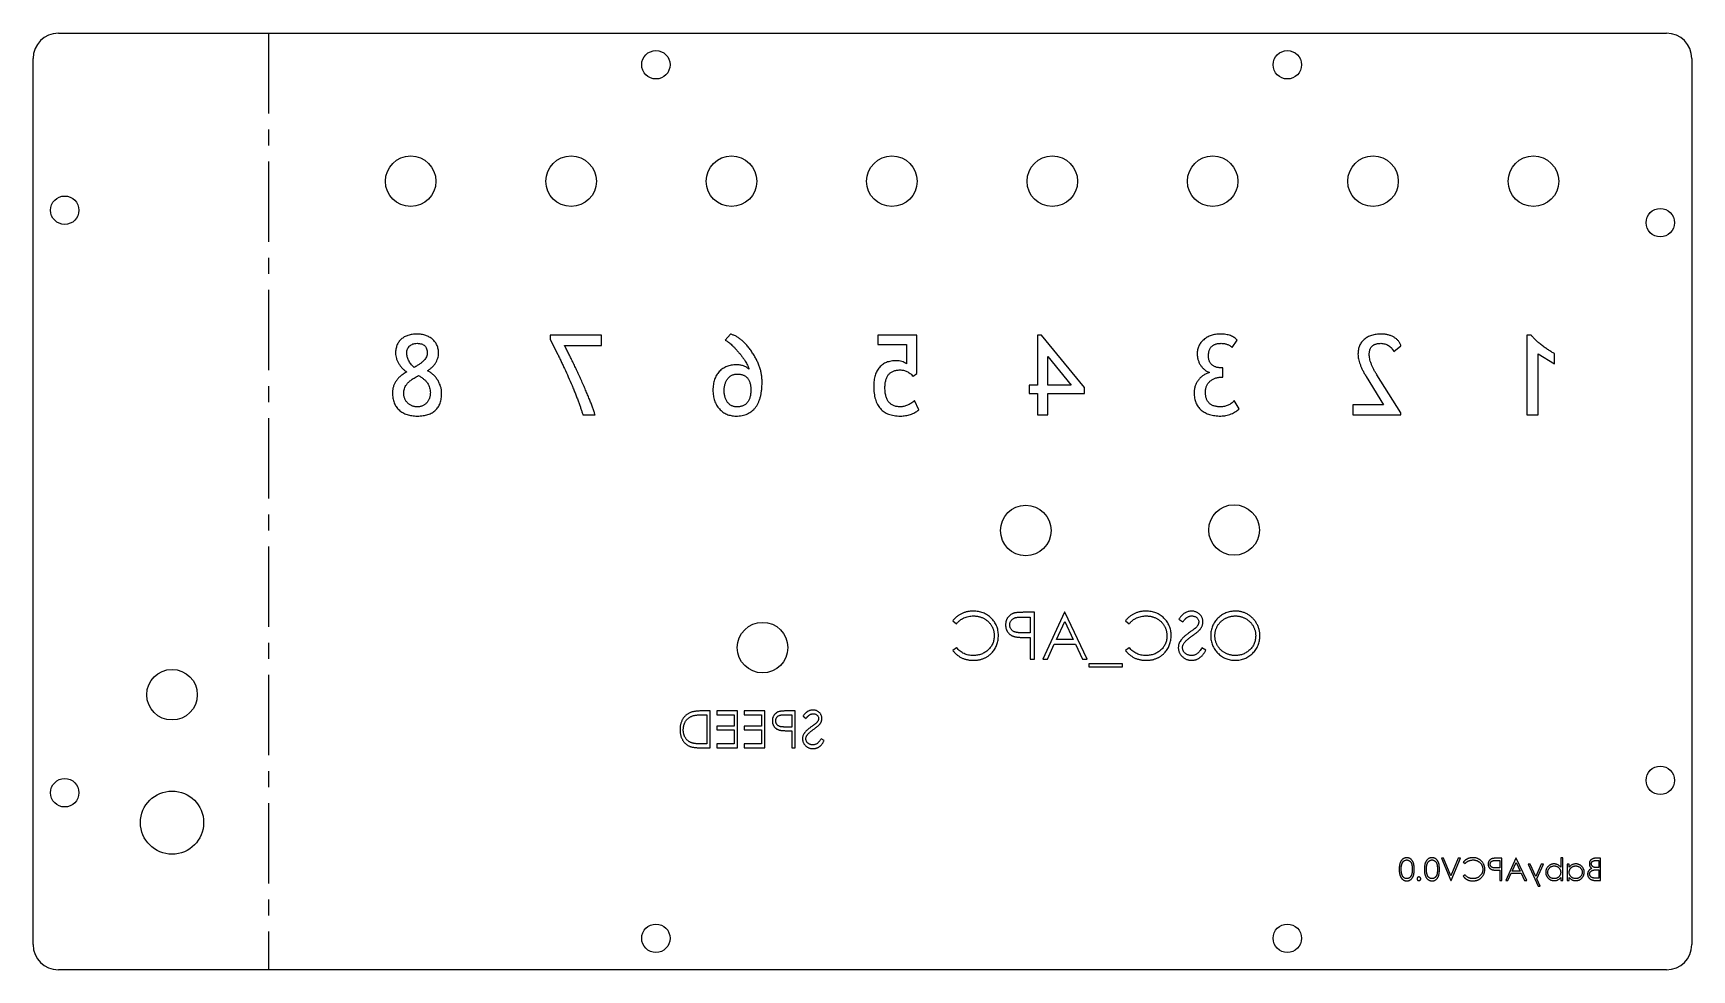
# Model space of a CAD drawing. Header units: millimetres. Extents: x 446 to 709, y 428 to 576.
import ezdxf

# ---------------------------------------------------------------- set-up
doc = ezdxf.new("R2010")
doc.units = ezdxf.units.MM
doc.linetypes.add('CENTERX2', pattern=[20.32, 12.7, -2.54, 2.54, -2.54])

msp = doc.modelspace()

# ---------------------------------------------------------------- linework, layer by layer
at = {"color": 7, "linetype": 'Continuous', "lineweight": 25}
for p, q in [((449.88, 576.41), (704.55, 576.41)), ((445.88, 432.11), (445.88, 572.41)), ((708.55, 572.41), (708.55, 432.11)), ((535.86, 528.6), (527.75, 528.6)), ((527.75, 528.6), (527.75, 527.93)), ((535.86, 526.98), (535.86, 528.6)), ((556.3, 528.77), (555.48, 527.79)), ((585.8, 528.6), (579.64, 528.6)), ((579.64, 528.6), (579.64, 527.14)), ((585.8, 522.52), (585.8, 528.6)), ((605.58, 528.6), (604.93, 528.6)), ((604.93, 528.6), (604.93, 520.66)), ((612.39, 520.34), (605.58, 528.6)), ((683.12, 528.6), (682.44, 528.6)), ((682.44, 528.6), (682.44, 515.96)), ((527.75, 527.93), (528.86, 525.75)), ((530.02, 526.98), (535.86, 526.98)), ((579.64, 527.14), (584.18, 527.14)), ((584.18, 527.14), (584.18, 524.08)), ((635.74, 526.66), (636.55, 527.79)), ((661.36, 526.01), (662.49, 526.92)), ((684.22, 525.64), (686.81, 524.06)), ((684.22, 515.96), (684.22, 525.64)), ((686.81, 524.06), (686.81, 525.69)), ((606.55, 520.66), (606.55, 525.2)), ((606.55, 525.2), (610.28, 520.66)), ((634.28, 523.42), (634.2, 523.42)), ((634.28, 521.96), (634.28, 523.42)), ((585.22, 522.12), (585.8, 522.52)), ((604.93, 520.66), (603.63, 520.66)), ((603.63, 520.66), (603.63, 519.36)), ((610.28, 520.66), (606.55, 520.66)), ((612.39, 519.36), (612.39, 520.34)), ((634.14, 521.96), (634.28, 521.96)), ((657, 522.03), (659.74, 517.58)), ((662.49, 516.3), (658.67, 522.34)), ((586.12, 516.77), (585.47, 518.23)), ((603.63, 519.36), (604.93, 519.36)), ((604.93, 519.36), (604.93, 515.96)), ((606.55, 515.96), (606.55, 519.36)), ((606.55, 519.36), (612.39, 519.36)), ((636.87, 516.93), (636.06, 518.23)), ((659.74, 517.58), (654.87, 517.58)), ((654.87, 517.58), (654.87, 515.96)), ((532.94, 515.96), (534.89, 515.96)), ((604.93, 515.96), (606.55, 515.96)), ((654.87, 515.96), (662.49, 515.96)), ((662.49, 515.96), (662.49, 516.3)), ((682.44, 515.96), (684.22, 515.96)), ((591.52, 483.36), (592.1, 482.91)), ((602.42, 483.96), (603.77, 483.96)), ((604.44, 484.72), (602.98, 484.72)), ((603.77, 483.96), (603.77, 481.49)), ((604.44, 477.31), (604.44, 484.72)), ((609.18, 484.72), (605.77, 477.31)), ((609.28, 484.72), (609.18, 484.72)), ((612.79, 477.31), (609.28, 484.72)), ((618.87, 483.36), (619.45, 482.91)), ((627.33, 483.65), (627.93, 483.2)), ((603.77, 481.49), (602.47, 481.47)), ((603.24, 480.73), (603.77, 480.73)), ((603.77, 480.73), (603.77, 477.31)), ((607.93, 480.44), (609.24, 483.27)), ((609.24, 483.27), (610.58, 480.44)), ((592.1, 479.12), (591.52, 478.67)), ((606.49, 477.31), (607.58, 479.68)), ((607.58, 479.68), (610.94, 479.68)), ((610.58, 480.44), (607.93, 480.44)), ((610.94, 479.68), (612.07, 477.31)), ((619.45, 479.12), (618.87, 478.67)), ((631.6, 478.74), (630.97, 479.12)), ((603.77, 477.31), (604.44, 477.31)), ((605.77, 477.31), (606.49, 477.31)), ((612.07, 477.31), (612.79, 477.31)), ((613.08, 476.55), (613.08, 476.08)), ((618.4, 476.55), (613.08, 476.55)), ((613.08, 476.08), (618.4, 476.08)), ((618.4, 476.08), (618.4, 476.55)), ((553.1, 469.1), (551.92, 469.1)), ((552.16, 468.5), (552.57, 468.5)), ((552.57, 468.5), (552.57, 463.88)), ((553.1, 463.28), (553.1, 469.1)), ((554.14, 469.1), (554.14, 468.5)), ((557.42, 469.1), (554.14, 469.1)), ((554.14, 468.5), (556.9, 468.5)), ((556.9, 468.5), (556.9, 466.71)), ((557.42, 463.28), (557.42, 469.1)), ((558.47, 469.1), (558.47, 468.5)), ((561.75, 469.1), (558.47, 469.1)), ((558.47, 468.5), (561.23, 468.5)), ((561.23, 468.5), (561.23, 466.71)), ((561.75, 463.28), (561.75, 469.1)), ((564.94, 468.5), (566.01, 468.5)), ((566.53, 469.1), (565.39, 469.1)), ((566.01, 468.5), (566.01, 466.56)), ((566.53, 463.28), (566.53, 469.1)), ((567.8, 468.27), (568.27, 467.91)), ((556.9, 466.71), (554.14, 466.71)), ((554.14, 466.71), (554.14, 466.12)), ((554.14, 466.12), (556.9, 466.12)), ((556.9, 466.12), (556.9, 463.88)), ((561.23, 466.71), (558.47, 466.71)), ((558.47, 466.71), (558.47, 466.12)), ((558.47, 466.12), (561.23, 466.12)), ((561.23, 466.12), (561.23, 463.88)), ((566.01, 466.56), (564.99, 466.55)), ((565.59, 465.97), (566.01, 465.97)), ((566.01, 465.97), (566.01, 463.28)), ((551.29, 463.28), (553.1, 463.28)), ((552.57, 463.88), (551.9, 463.88)), ((556.9, 463.88), (554.14, 463.88)), ((554.14, 463.88), (554.14, 463.28)), ((554.14, 463.28), (557.42, 463.28)), ((561.23, 463.88), (558.47, 463.88)), ((558.47, 463.88), (558.47, 463.28)), ((558.47, 463.28), (561.75, 463.28)), ((566.01, 463.28), (566.53, 463.28)), ((571.15, 464.4), (570.66, 464.7)), ((669.23, 445.78), (668.9, 445.78)), ((668.9, 445.78), (670.38, 442.28)), ((670.4, 443.02), (669.23, 445.78)), ((671.57, 445.78), (670.4, 443.02)), ((670.42, 442.28), (671.9, 445.78)), ((671.9, 445.78), (671.57, 445.78)), ((672.35, 445.14), (672.63, 444.93)), ((677.5, 445.42), (678.14, 445.42)), ((678.14, 444.25), (677.53, 444.24)), ((678.45, 445.78), (677.77, 445.78)), ((678.14, 445.42), (678.14, 444.25)), ((678.45, 442.28), (678.45, 445.78)), ((680.7, 445.78), (679.08, 442.28)), ((680.11, 443.76), (680.72, 445.1)), ((680.74, 445.78), (680.7, 445.78)), ((680.72, 445.1), (681.36, 443.76)), ((682.4, 442.28), (680.74, 445.78)), ((682.97, 444.84), (682.63, 444.84)), ((682.63, 444.84), (684.2, 441.34)), ((683.85, 442.88), (682.97, 444.84)), ((684.71, 444.84), (683.85, 442.88)), ((684.02, 442.5), (685.05, 444.84)), ((685.05, 444.84), (684.71, 444.84)), ((688.1, 445.87), (687.79, 445.87)), ((687.79, 445.87), (687.79, 444.37)), ((688.1, 442.28), (688.1, 445.87)), ((689.13, 444.84), (688.82, 444.84)), ((688.82, 444.84), (688.82, 442.28)), ((689.13, 444.36), (689.13, 444.84)), ((693.37, 445.42), (693.8, 445.42)), ((694.11, 445.78), (693.43, 445.78)), ((693.8, 444.3), (693.59, 444.3)), ((693.59, 443.94), (693.8, 443.94)), ((693.8, 445.42), (693.8, 444.3)), ((693.8, 443.94), (693.8, 442.64)), ((694.11, 442.28), (694.11, 445.78)), ((670.38, 442.28), (670.42, 442.28)), ((672.63, 443.13), (672.35, 442.92)), ((677.89, 443.89), (678.14, 443.89)), ((678.14, 443.89), (678.14, 442.28)), ((678.14, 442.28), (678.45, 442.28)), ((679.08, 442.28), (679.42, 442.28)), ((679.42, 442.28), (679.94, 443.4)), ((679.94, 443.4), (681.53, 443.4)), ((681.36, 443.76), (680.11, 443.76)), ((681.53, 443.4), (682.06, 442.28)), ((682.06, 442.28), (682.4, 442.28)), ((684.54, 441.34), (684.02, 442.5)), ((684.2, 441.34), (684.54, 441.34)), ((687.79, 442.75), (687.79, 442.28)), ((687.79, 442.28), (688.1, 442.28)), ((688.82, 442.28), (689.13, 442.28)), ((689.13, 442.28), (689.13, 442.72)), ((693.17, 442.28), (694.11, 442.28)), ((693.8, 442.64), (693.35, 442.64)), ((704.55, 428.11), (449.88, 428.11))]:
    msp.add_line(p, q, dxfattribs=at)
at = {"color": 7, "linetype": 'CENTERX2'}
msp.add_line((483.17, 576.41), (483.17, 428.11), dxfattribs=at)
at = {"color": 7, "linetype": 'Continuous', "lineweight": 25}
for centre, radius in [((544.5, 571.41), 2.25), ((644.5, 571.41), 2.25), ((505.67, 552.97), 4), ((531.07, 552.97), 4), ((556.47, 552.97), 4), ((581.87, 552.97), 4), ((607.27, 552.97), 4), ((632.67, 552.97), 4), ((658.07, 552.97), 4), ((683.47, 552.97), 4), ((450.88, 548.38), 2.25), ((703.55, 546.41), 2.25), ((636.06, 497.75), 4), ((603.07, 497.67), 4), ((561.39, 479.13), 4), ((467.88, 471.67), 4), ((703.55, 458.11), 2.25), ((450.88, 456.15), 2.25), ((467.88, 451.42), 5), ((544.5, 433.11), 2.25), ((644.5, 433.11), 2.25)]:
    msp.add_circle(centre, radius, dxfattribs=at)
for centre, start, end in [((449.88, 572.41), 90, 180), ((704.55, 572.41), 0, 90), ((449.88, 432.11), 180, 270), ((704.55, 432.11), 270, 0)]:
    msp.add_arc(centre, 4, start, end, dxfattribs=at)
for points, knots in [([(506.68, 528.77), (506.55, 528.76), (506.29, 528.76), (505.92, 528.72), (505.57, 528.66), (505.24, 528.57), (504.94, 528.45), (504.65, 528.32), (504.4, 528.14), (504.16, 527.96), (503.95, 527.74), (503.77, 527.51), (503.61, 527.26), (503.48, 526.99), (503.39, 526.7), (503.32, 526.39), (503.28, 526.07), (503.27, 525.84), (503.27, 525.73)], [0, 0, 0, 0, 0.076405, 0.148252, 0.216906, 0.282337, 0.344792, 0.405433, 0.464496, 0.522981, 0.580788, 0.637677, 0.694184, 0.751557, 0.810381, 0.870702, 0.933849, 1, 1, 1, 1]), ([(510.08, 525.74), (510.08, 525.85), (510.07, 526.07), (510.03, 526.4), (509.95, 526.7), (509.85, 526.99), (509.71, 527.26), (509.55, 527.51), (509.36, 527.74), (509.13, 527.96), (508.89, 528.14), (508.62, 528.31), (508.34, 528.45), (508.04, 528.57), (507.72, 528.66), (507.39, 528.72), (507.04, 528.76), (506.8, 528.76), (506.68, 528.77)], [0, 0, 0, 0, 0.066244, 0.130013, 0.191101, 0.250467, 0.308333, 0.366552, 0.425106, 0.485186, 0.54574, 0.606572, 0.667751, 0.730298, 0.79393, 0.859793, 0.928347, 1, 1, 1, 1]), ([(561.32, 521.26), (561.31, 521.45), (561.3, 521.84), (561.22, 522.41), (561.1, 522.99), (560.92, 523.57), (560.69, 524.16), (560.41, 524.75), (560.09, 525.34), (559.72, 525.92), (559.32, 526.48), (558.91, 526.99), (558.49, 527.44), (558.07, 527.82), (557.64, 528.15), (557.2, 528.42), (556.76, 528.63), (556.45, 528.72), (556.3, 528.77)], [0, 0, 0, 0, 0.059849, 0.120694, 0.182665, 0.246297, 0.311832, 0.379947, 0.45059, 0.524531, 0.597465, 0.665859, 0.729785, 0.789791, 0.846288, 0.899838, 0.95084, 1, 1, 1, 1]), ([(633.91, 528.77), (633.78, 528.76), (633.52, 528.76), (633.14, 528.72), (632.77, 528.65), (632.43, 528.55), (632.11, 528.43), (631.8, 528.27), (631.52, 528.1), (631.25, 527.89), (631.01, 527.66), (630.8, 527.42), (630.62, 527.16), (630.48, 526.88), (630.36, 526.59), (630.28, 526.28), (630.23, 525.96), (630.23, 525.74), (630.23, 525.63)], [0, 0, 0, 0, 0.073377, 0.143895, 0.211417, 0.27693, 0.340518, 0.403191, 0.464888, 0.527122, 0.588252, 0.647533, 0.705059, 0.762736, 0.819818, 0.878284, 0.937808, 1, 1, 1, 1]), ([(636.55, 527.79), (636.48, 527.87), (636.34, 528.03), (636.09, 528.23), (635.81, 528.39), (635.49, 528.53), (635.14, 528.64), (634.76, 528.71), (634.35, 528.76), (634.06, 528.76), (633.91, 528.77)], [0, 0, 0, 0, 0.10783, 0.216249, 0.328734, 0.44654, 0.570522, 0.703766, 0.846608, 1, 1, 1, 1]), ([(659.4, 528.77), (659.25, 528.76), (658.98, 528.76), (658.58, 528.72), (658.2, 528.66), (657.84, 528.57), (657.51, 528.45), (657.21, 528.3), (656.93, 528.13), (656.67, 527.94), (656.43, 527.72), (656.23, 527.48), (656.06, 527.21), (655.92, 526.93), (655.82, 526.62), (655.74, 526.3), (655.69, 525.95), (655.69, 525.71), (655.68, 525.58)], [0, 0, 0, 0, 0.076774, 0.149316, 0.217878, 0.283909, 0.347053, 0.407543, 0.466767, 0.525145, 0.582338, 0.638777, 0.694905, 0.751901, 0.809976, 0.870135, 0.933253, 1, 1, 1, 1]), ([(662.49, 526.92), (662.47, 526.99), (662.42, 527.13), (662.32, 527.32), (662.21, 527.51), (662.08, 527.68), (661.93, 527.85), (661.77, 528), (661.59, 528.14), (661.39, 528.27), (661.18, 528.39), (660.96, 528.49), (660.72, 528.57), (660.48, 528.65), (660.22, 528.7), (659.96, 528.74), (659.68, 528.76), (659.49, 528.76), (659.4, 528.77)], [0, 0, 0, 0, 0.0569668, 0.1133665, 0.1693516, 0.2261021, 0.2823946, 0.3404974, 0.3998927, 0.4611051, 0.523435, 0.5869273, 0.6513506, 0.7170338, 0.7841498, 0.8539133, 0.9257517, 1, 1, 1, 1]), ([(686.81, 525.69), (686.65, 525.77), (686.31, 525.95), (685.82, 526.26), (685.3, 526.61), (684.78, 527), (684.28, 527.4), (683.84, 527.81), (683.44, 528.2), (683.22, 528.47), (683.12, 528.6)], [0, 0, 0, 0, 0.116413, 0.240218, 0.37211, 0.511774, 0.650378, 0.777463, 0.893828, 1, 1, 1, 1]), ([(503.27, 525.73), (503.27, 525.59), (503.29, 525.31), (503.4, 524.88), (503.57, 524.46), (503.8, 524.04), (504.07, 523.65), (504.37, 523.31), (504.7, 523.02), (504.93, 522.87), (505.05, 522.79)], [0, 0, 0, 0, 0.116656, 0.237046, 0.363718, 0.499881, 0.635815, 0.763424, 0.883966, 1, 1, 1, 1]), ([(505.05, 525.77), (505.06, 525.88), (505.07, 526.1), (505.15, 526.4), (505.3, 526.67), (505.5, 526.9), (505.74, 527.08), (506.02, 527.22), (506.34, 527.29), (506.56, 527.3), (506.67, 527.31)], [0, 0, 0, 0, 0.133438, 0.256873, 0.37498, 0.494199, 0.615088, 0.735842, 0.863628, 1, 1, 1, 1]), ([(506.21, 523.49), (506.12, 523.58), (505.94, 523.76), (505.71, 524.04), (505.5, 524.32), (505.34, 524.61), (505.21, 524.89), (505.12, 525.18), (505.06, 525.47), (505.05, 525.67), (505.05, 525.77)], [0, 0, 0, 0, 0.147934, 0.286807, 0.418157, 0.542521, 0.660771, 0.776027, 0.887962, 1, 1, 1, 1]), ([(508.29, 525.75), (508.29, 525.66), (508.27, 525.46), (508.17, 525.17), (508, 524.88), (507.77, 524.59), (507.47, 524.31), (507.11, 524.04), (506.69, 523.76), (506.38, 523.58), (506.21, 523.49)], [0, 0, 0, 0, 0.089827, 0.183976, 0.285846, 0.399313, 0.526104, 0.667331, 0.825253, 1, 1, 1, 1]), ([(506.67, 527.31), (506.8, 527.3), (507.04, 527.29), (507.38, 527.22), (507.66, 527.1), (507.9, 526.93), (508.08, 526.7), (508.21, 526.43), (508.28, 526.1), (508.29, 525.87), (508.29, 525.75)], [0, 0, 0, 0, 0.147909, 0.278746, 0.396827, 0.507218, 0.617082, 0.731504, 0.857981, 1, 1, 1, 1]), ([(508.31, 522.96), (508.43, 523.04), (508.68, 523.19), (509.02, 523.47), (509.33, 523.79), (509.59, 524.15), (509.81, 524.53), (509.96, 524.93), (510.06, 525.33), (510.07, 525.6), (510.08, 525.74)], [0, 0, 0, 0, 0.127988, 0.254512, 0.382031, 0.512565, 0.640703, 0.763263, 0.881945, 1, 1, 1, 1]), ([(528.86, 525.75), (528.95, 525.56), (529.14, 525.17), (529.43, 524.58), (529.72, 523.96), (530.13, 523.09), (530.63, 521.97), (531.12, 520.85), (531.49, 519.95), (531.76, 519.3), (532, 518.67), (532.23, 518.07), (532.44, 517.5), (532.62, 516.96), (532.79, 516.45), (532.89, 516.12), (532.94, 515.96)], [0, 0, 0, 0, 0.059637, 0.12173, 0.186611, 0.253956, 0.392018, 0.531878, 0.600857, 0.666773, 0.730298, 0.790775, 0.848126, 0.902143, 0.95261, 1, 1, 1, 1]), ([(534.89, 515.96), (534.83, 516.13), (534.71, 516.5), (534.51, 517.07), (534.29, 517.67), (534.03, 518.32), (533.75, 519.01), (533.45, 519.74), (533.11, 520.51), (532.76, 521.31), (532.39, 522.11), (532.03, 522.9), (531.68, 523.65), (531.33, 524.38), (530.99, 525.07), (530.66, 525.74), (530.34, 526.37), (530.13, 526.78), (530.02, 526.98)], [0, 0, 0, 0, 0.045961, 0.09558, 0.149342, 0.207066, 0.268689, 0.334299, 0.403907, 0.477437, 0.551693, 0.623587, 0.692738, 0.759343, 0.823312, 0.884741, 0.943635, 1, 1, 1, 1]), ([(555.48, 527.79), (555.55, 527.76), (555.69, 527.7), (555.91, 527.55), (556.15, 527.37), (556.41, 527.15), (556.69, 526.88), (556.99, 526.56), (557.31, 526.21), (557.65, 525.82), (557.98, 525.43), (558.27, 525.04), (558.53, 524.68), (558.74, 524.35), (558.92, 524.03), (559.06, 523.74), (559.16, 523.47), (559.2, 523.3), (559.22, 523.22)], [0, 0, 0, 0, 0.0363217, 0.0792709, 0.1291691, 0.1864406, 0.2510149, 0.3230195, 0.4028291, 0.4902198, 0.5778129, 0.6582587, 0.7315727, 0.7979809, 0.8578898, 0.911342, 0.9584672, 1, 1, 1, 1]), ([(630.23, 525.63), (630.23, 525.54), (630.23, 525.37), (630.26, 525.12), (630.3, 524.88), (630.37, 524.64), (630.45, 524.41), (630.55, 524.19), (630.67, 523.97), (630.85, 523.7), (631.1, 523.4), (631.43, 523.09), (631.78, 522.85), (632.04, 522.74), (632.17, 522.69)], [0, 0, 0, 0, 0.069017, 0.136292, 0.20233, 0.267441, 0.332253, 0.397332, 0.462412, 0.528231, 0.655579, 0.775196, 0.888648, 1, 1, 1, 1]), ([(632.01, 525.32), (632.01, 525.4), (632.01, 525.55), (632.04, 525.78), (632.08, 525.99), (632.13, 526.19), (632.2, 526.37), (632.29, 526.53), (632.39, 526.68), (632.51, 526.81), (632.64, 526.93), (632.79, 527.03), (632.96, 527.11), (633.14, 527.19), (633.33, 527.24), (633.54, 527.28), (633.77, 527.3), (633.93, 527.31), (634.01, 527.31)], [0, 0, 0, 0, 0.074426, 0.144472, 0.210661, 0.272402, 0.332166, 0.388913, 0.444729, 0.499093, 0.554045, 0.609215, 0.666297, 0.72606, 0.788556, 0.854745, 0.924791, 1, 1, 1, 1]), ([(634.01, 527.31), (634.1, 527.31), (634.27, 527.3), (634.52, 527.27), (634.76, 527.22), (634.98, 527.15), (635.2, 527.06), (635.39, 526.94), (635.58, 526.81), (635.68, 526.71), (635.74, 526.66)], [0, 0, 0, 0, 0.1402061, 0.2732714, 0.4002011, 0.5234225, 0.6441405, 0.7624751, 0.8809827, 1, 1, 1, 1]), ([(655.68, 525.58), (655.69, 525.46), (655.7, 525.21), (655.76, 524.82), (655.87, 524.41), (656.01, 523.98), (656.2, 523.52), (656.42, 523.04), (656.69, 522.54), (656.89, 522.21), (657, 522.03)], [0, 0, 0, 0, 0.095381, 0.197152, 0.307669, 0.42625, 0.554711, 0.692872, 0.841093, 1, 1, 1, 1]), ([(657.47, 525.56), (657.47, 525.63), (657.47, 525.77), (657.49, 525.97), (657.53, 526.15), (657.58, 526.33), (657.64, 526.48), (657.72, 526.63), (657.82, 526.76), (657.92, 526.87), (658.05, 526.98), (658.19, 527.06), (658.34, 527.14), (658.51, 527.2), (658.69, 527.25), (658.88, 527.28), (659.09, 527.3), (659.23, 527.31), (659.31, 527.31)], [0, 0, 0, 0, 0.072342, 0.140638, 0.205551, 0.266211, 0.32477, 0.380522, 0.435404, 0.49025, 0.544673, 0.600724, 0.659154, 0.719506, 0.783525, 0.851543, 0.923306, 1, 1, 1, 1]), ([(658.67, 522.34), (658.57, 522.5), (658.39, 522.79), (658.14, 523.24), (657.94, 523.67), (657.76, 524.08), (657.63, 524.48), (657.54, 524.86), (657.48, 525.22), (657.47, 525.45), (657.47, 525.56)], [0, 0, 0, 0, 0.156384, 0.302282, 0.439639, 0.5678917, 0.6866414, 0.7976625, 0.9023491, 1, 1, 1, 1]), ([(659.31, 527.31), (659.42, 527.3), (659.63, 527.29), (659.94, 527.22), (660.24, 527.1), (660.53, 526.95), (660.8, 526.75), (661.02, 526.53), (661.22, 526.28), (661.31, 526.1), (661.36, 526.01)], [0, 0, 0, 0, 0.1253174, 0.2502454, 0.3758883, 0.5059724, 0.6351454, 0.7586154, 0.8796502, 1, 1, 1, 1]), ([(505.05, 522.79), (504.96, 522.74), (504.78, 522.64), (504.52, 522.47), (504.28, 522.29), (504.06, 522.11), (503.85, 521.93), (503.67, 521.73), (503.5, 521.53), (503.35, 521.32), (503.21, 521.11), (503.1, 520.89), (503, 520.67), (502.92, 520.44), (502.86, 520.2), (502.82, 519.96), (502.78, 519.71), (502.78, 519.54), (502.78, 519.45)], [0, 0, 0, 0, 0.075296, 0.147167, 0.21711, 0.284381, 0.349336, 0.412541, 0.473793, 0.533487, 0.592653, 0.650472, 0.708355, 0.765622, 0.822988, 0.881064, 0.939809, 1, 1, 1, 1]), ([(510.56, 519.45), (510.56, 519.54), (510.56, 519.71), (510.53, 519.98), (510.48, 520.24), (510.41, 520.5), (510.31, 520.76), (510.2, 521.02), (510.07, 521.28), (509.92, 521.53), (509.75, 521.77), (509.58, 522), (509.39, 522.21), (509.19, 522.4), (508.98, 522.57), (508.77, 522.72), (508.54, 522.86), (508.39, 522.93), (508.31, 522.96)], [0, 0, 0, 0, 0.060008, 0.12037, 0.180866, 0.242408, 0.304774, 0.368823, 0.434322, 0.502057, 0.569703, 0.635443, 0.699128, 0.760702, 0.821757, 0.881745, 0.94068, 1, 1, 1, 1]), ([(557.22, 523.9), (557.09, 523.9), (556.82, 523.89), (556.43, 523.84), (556.06, 523.76), (555.72, 523.64), (555.39, 523.49), (555.09, 523.31), (554.8, 523.09), (554.54, 522.84), (554.3, 522.56), (554.09, 522.25), (553.92, 521.92), (553.78, 521.57), (553.67, 521.18), (553.59, 520.78), (553.54, 520.35), (553.54, 520.05), (553.53, 519.9)], [0, 0, 0, 0, 0.06635, 0.129828, 0.190654, 0.250155, 0.308185, 0.366016, 0.423578, 0.482696, 0.54227, 0.601879, 0.662284, 0.724366, 0.788727, 0.855828, 0.925848, 1, 1, 1, 1]), ([(559.22, 523.22), (559.16, 523.27), (559.03, 523.38), (558.83, 523.52), (558.6, 523.64), (558.36, 523.74), (558.1, 523.81), (557.82, 523.86), (557.53, 523.9), (557.33, 523.9), (557.22, 523.9)], [0, 0, 0, 0, 0.113931, 0.228709, 0.345664, 0.465612, 0.589926, 0.720057, 0.85573, 1, 1, 1, 1]), ([(582.57, 524.55), (582.43, 524.55), (582.16, 524.54), (581.76, 524.49), (581.38, 524.41), (581.03, 524.3), (580.71, 524.15), (580.41, 523.97), (580.15, 523.75), (579.9, 523.51), (579.69, 523.23), (579.5, 522.92), (579.34, 522.59), (579.21, 522.23), (579.11, 521.84), (579.04, 521.43), (579, 520.99), (578.99, 520.68), (578.99, 520.52)], [0, 0, 0, 0, 0.0689749, 0.1343015, 0.1963978, 0.2555259, 0.3133266, 0.3694631, 0.4249647, 0.4812951, 0.5383482, 0.5961887, 0.6560101, 0.7178989, 0.7831732, 0.8514381, 0.9235998, 1, 1, 1, 1]), ([(580.77, 520.28), (580.77, 520.39), (580.78, 520.61), (580.81, 520.93), (580.85, 521.23), (580.92, 521.5), (581, 521.76), (581.1, 521.99), (581.22, 522.2), (581.36, 522.39), (581.52, 522.56), (581.7, 522.7), (581.9, 522.82), (582.11, 522.92), (582.35, 523), (582.6, 523.05), (582.87, 523.09), (583.06, 523.09), (583.15, 523.09)], [0, 0, 0, 0, 0.081052, 0.156358, 0.227992, 0.294657, 0.357853, 0.417507, 0.474529, 0.529861, 0.583768, 0.637943, 0.692396, 0.748519, 0.806592, 0.867454, 0.931544, 1, 1, 1, 1]), ([(584.18, 524.08), (584.07, 524.15), (583.84, 524.3), (583.46, 524.45), (583.03, 524.53), (582.73, 524.54), (582.57, 524.55)], [0, 0, 0, 0, 0.231843, 0.473205, 0.725477, 1, 1, 1, 1]), ([(583.15, 523.09), (583.25, 523.09), (583.44, 523.08), (583.71, 523.04), (583.99, 522.96), (584.25, 522.85), (584.5, 522.71), (584.75, 522.55), (584.99, 522.35), (585.14, 522.2), (585.22, 522.12)], [0, 0, 0, 0, 0.121034, 0.240251, 0.35913, 0.479165, 0.601805, 0.729305, 0.861116, 1, 1, 1, 1]), ([(634.2, 523.42), (634.11, 523.42), (633.94, 523.42), (633.69, 523.44), (633.46, 523.48), (633.25, 523.53), (633.05, 523.59), (632.87, 523.68), (632.7, 523.78), (632.56, 523.89), (632.43, 524.02), (632.31, 524.16), (632.22, 524.31), (632.14, 524.49), (632.08, 524.67), (632.04, 524.88), (632.01, 525.09), (632.01, 525.24), (632.01, 525.32)], [0, 0, 0, 0, 0.080046, 0.155039, 0.225199, 0.291179, 0.353833, 0.413495, 0.470214, 0.52569, 0.579574, 0.633247, 0.688661, 0.744601, 0.803883, 0.865305, 0.930618, 1, 1, 1, 1]), ([(504.57, 519.45), (504.57, 519.57), (504.58, 519.8), (504.66, 520.13), (504.79, 520.46), (504.95, 520.72), (505.11, 520.93), (505.26, 521.09), (505.45, 521.26), (505.68, 521.44), (505.93, 521.63), (506.23, 521.82), (506.55, 522.02), (506.78, 522.15), (506.9, 522.22)], [0, 0, 0, 0, 0.089745, 0.178992, 0.269724, 0.364212, 0.416194, 0.475291, 0.542408, 0.616955, 0.699964, 0.791349, 0.89129, 1, 1, 1, 1]), ([(506.9, 522.22), (507.05, 522.13), (507.34, 521.97), (507.72, 521.67), (508.05, 521.36), (508.32, 521.03), (508.53, 520.66), (508.67, 520.28), (508.76, 519.87), (508.78, 519.6), (508.78, 519.45)], [0, 0, 0, 0, 0.146135, 0.281612, 0.409261, 0.5301, 0.647029, 0.762673, 0.878888, 1, 1, 1, 1]), ([(555.32, 519.81), (555.32, 519.91), (555.32, 520.1), (555.35, 520.38), (555.39, 520.64), (555.46, 520.89), (555.53, 521.12), (555.63, 521.34), (555.74, 521.54), (555.88, 521.73), (556.03, 521.89), (556.18, 522.04), (556.35, 522.16), (556.53, 522.27), (556.72, 522.35), (556.92, 522.4), (557.13, 522.44), (557.27, 522.44), (557.35, 522.44)], [0, 0, 0, 0, 0.078297, 0.153538, 0.22459, 0.292766, 0.358842, 0.422493, 0.484965, 0.546364, 0.606165, 0.663949, 0.719493, 0.774366, 0.828972, 0.884786, 0.941404, 1, 1, 1, 1]), ([(557.17, 515.79), (557.34, 515.8), (557.66, 515.8), (558.14, 515.87), (558.58, 515.98), (558.98, 516.13), (559.36, 516.32), (559.7, 516.56), (560.01, 516.84), (560.29, 517.16), (560.53, 517.53), (560.74, 517.93), (560.92, 518.39), (561.07, 518.88), (561.18, 519.42), (561.26, 519.99), (561.31, 520.61), (561.31, 521.04), (561.32, 521.26)], [0, 0, 0, 0, 0.064142, 0.124612, 0.182236, 0.237435, 0.290999, 0.343612, 0.396543, 0.450715, 0.506465, 0.564809, 0.626419, 0.69196, 0.761726, 0.835929, 0.915496, 1, 1, 1, 1]), ([(557.35, 522.44), (557.43, 522.44), (557.61, 522.44), (557.85, 522.41), (558.08, 522.36), (558.3, 522.29), (558.5, 522.2), (558.68, 522.1), (558.84, 521.97), (558.99, 521.82), (559.12, 521.66), (559.23, 521.47), (559.32, 521.26), (559.4, 521.04), (559.46, 520.79), (559.5, 520.53), (559.53, 520.25), (559.53, 520.05), (559.53, 519.95)], [0, 0, 0, 0, 0.070094, 0.135216, 0.197369, 0.256664, 0.313087, 0.368116, 0.422294, 0.476541, 0.531655, 0.588514, 0.647918, 0.709938, 0.775949, 0.846246, 0.920592, 1, 1, 1, 1]), ([(578.99, 520.52), (578.99, 520.33), (579, 519.96), (579.05, 519.43), (579.13, 518.93), (579.24, 518.46), (579.39, 518.03), (579.57, 517.64), (579.79, 517.29), (580.04, 516.97), (580.32, 516.69), (580.63, 516.45), (580.98, 516.24), (581.36, 516.08), (581.78, 515.95), (582.22, 515.86), (582.7, 515.8), (583.03, 515.8), (583.2, 515.79)], [0, 0, 0, 0, 0.078862, 0.153142, 0.222416, 0.288237, 0.350234, 0.409218, 0.465573, 0.520705, 0.574969, 0.629247, 0.684464, 0.741489, 0.800733, 0.863468, 0.929495, 1, 1, 1, 1]), ([(583.21, 517.25), (583.11, 517.26), (582.92, 517.26), (582.64, 517.3), (582.38, 517.35), (582.14, 517.44), (581.92, 517.55), (581.72, 517.68), (581.54, 517.83), (581.38, 518.01), (581.23, 518.21), (581.11, 518.44), (581.01, 518.69), (580.92, 518.96), (580.85, 519.26), (580.81, 519.57), (580.78, 519.92), (580.77, 520.15), (580.77, 520.28)], [0, 0, 0, 0, 0.0662631, 0.1289808, 0.1886541, 0.2455101, 0.3001309, 0.3537953, 0.4072833, 0.461413, 0.516677, 0.5746589, 0.6352853, 0.6993593, 0.7677605, 0.8399178, 0.917787, 1, 1, 1, 1]), ([(632.17, 522.69), (632.08, 522.65), (631.9, 522.59), (631.64, 522.48), (631.4, 522.35), (631.17, 522.22), (630.96, 522.06), (630.75, 521.88), (630.57, 521.69), (630.4, 521.49), (630.24, 521.28), (630.11, 521.05), (630, 520.81), (629.9, 520.56), (629.83, 520.29), (629.78, 520.02), (629.75, 519.74), (629.74, 519.54), (629.74, 519.45)], [0, 0, 0, 0, 0.065965, 0.130501, 0.193383, 0.254659, 0.316125, 0.37668, 0.437069, 0.498066, 0.558847, 0.619525, 0.680347, 0.741203, 0.803213, 0.867131, 0.93257, 1, 1, 1, 1]), ([(631.52, 519.57), (631.52, 519.66), (631.53, 519.83), (631.57, 520.08), (631.62, 520.31), (631.7, 520.54), (631.8, 520.74), (631.92, 520.94), (632.07, 521.13), (632.24, 521.3), (632.42, 521.45), (632.63, 521.59), (632.84, 521.7), (633.07, 521.8), (633.32, 521.87), (633.58, 521.92), (633.85, 521.95), (634.04, 521.95), (634.14, 521.96)], [0, 0, 0, 0, 0.065, 0.127407, 0.187641, 0.247052, 0.305148, 0.363467, 0.422339, 0.482681, 0.543257, 0.604364, 0.665606, 0.727569, 0.791857, 0.85817, 0.927364, 1, 1, 1, 1]), ([(502.78, 519.45), (502.78, 519.31), (502.79, 519.04), (502.84, 518.64), (502.92, 518.26), (503.04, 517.91), (503.18, 517.58), (503.37, 517.28), (503.58, 517), (503.83, 516.75), (504.11, 516.52), (504.41, 516.33), (504.74, 516.16), (505.09, 516.03), (505.46, 515.92), (505.86, 515.85), (506.29, 515.8), (506.58, 515.8), (506.73, 515.79)], [0, 0, 0, 0, 0.069319, 0.135383, 0.197789, 0.25813, 0.316801, 0.374497, 0.43158, 0.489365, 0.547738, 0.60596, 0.665881, 0.726815, 0.790632, 0.85686, 0.926535, 1, 1, 1, 1]), ([(506.73, 517.25), (506.65, 517.26), (506.5, 517.26), (506.28, 517.29), (506.07, 517.34), (505.87, 517.41), (505.68, 517.49), (505.5, 517.6), (505.33, 517.73), (505.17, 517.87), (505.03, 518.03), (504.91, 518.2), (504.8, 518.38), (504.71, 518.58), (504.65, 518.78), (504.6, 519), (504.57, 519.22), (504.57, 519.37), (504.57, 519.45)], [0, 0, 0, 0, 0.066725, 0.130964, 0.193337, 0.253802, 0.314124, 0.373924, 0.435164, 0.496859, 0.558605, 0.620003, 0.680432, 0.741423, 0.803043, 0.866846, 0.931811, 1, 1, 1, 1]), ([(506.73, 515.79), (506.88, 515.8), (507.18, 515.8), (507.62, 515.85), (508.03, 515.92), (508.4, 516.01), (508.75, 516.14), (509.07, 516.3), (509.35, 516.49), (509.61, 516.7), (509.84, 516.95), (510.03, 517.22), (510.2, 517.52), (510.33, 517.86), (510.44, 518.21), (510.51, 518.6), (510.56, 519.02), (510.56, 519.3), (510.56, 519.45)], [0, 0, 0, 0, 0.076324, 0.148371, 0.21608, 0.279476, 0.340022, 0.398185, 0.453913, 0.508622, 0.563191, 0.618142, 0.674299, 0.732819, 0.794147, 0.85865, 0.927009, 1, 1, 1, 1]), ([(508.78, 519.45), (508.78, 519.38), (508.77, 519.23), (508.75, 519.01), (508.7, 518.79), (508.64, 518.59), (508.56, 518.4), (508.46, 518.22), (508.34, 518.04), (508.21, 517.88), (508.06, 517.74), (507.91, 517.61), (507.73, 517.5), (507.55, 517.41), (507.36, 517.34), (507.16, 517.29), (506.95, 517.26), (506.8, 517.26), (506.73, 517.25)], [0, 0, 0, 0, 0.068521, 0.133651, 0.197539, 0.26059, 0.321638, 0.383236, 0.444994, 0.507504, 0.569741, 0.630133, 0.690021, 0.749568, 0.809531, 0.870654, 0.934485, 1, 1, 1, 1]), ([(553.53, 519.9), (553.53, 519.75), (553.54, 519.45), (553.59, 519.02), (553.67, 518.62), (553.78, 518.23), (553.93, 517.87), (554.11, 517.53), (554.32, 517.21), (554.56, 516.92), (554.83, 516.66), (555.11, 516.42), (555.42, 516.23), (555.73, 516.07), (556.07, 515.95), (556.42, 515.86), (556.79, 515.8), (557.04, 515.8), (557.17, 515.79)], [0, 0, 0, 0, 0.073362, 0.143462, 0.210673, 0.275855, 0.339037, 0.401311, 0.462775, 0.524798, 0.585967, 0.64541, 0.703224, 0.760884, 0.81874, 0.877383, 0.937734, 1, 1, 1, 1]), ([(557.32, 517.25), (557.24, 517.26), (557.1, 517.26), (556.88, 517.29), (556.68, 517.35), (556.49, 517.42), (556.31, 517.52), (556.14, 517.65), (555.99, 517.79), (555.85, 517.96), (555.72, 518.14), (555.61, 518.34), (555.52, 518.55), (555.45, 518.77), (555.39, 519.01), (555.35, 519.27), (555.32, 519.54), (555.32, 519.72), (555.32, 519.81)], [0, 0, 0, 0, 0.0617153, 0.1212822, 0.1780904, 0.2340475, 0.2895568, 0.3455311, 0.4028941, 0.461878, 0.5226018, 0.5843015, 0.6469736, 0.7120351, 0.7797458, 0.8500128, 0.9230787, 1, 1, 1, 1]), ([(559.53, 519.95), (559.53, 519.84), (559.53, 519.63), (559.5, 519.33), (559.46, 519.04), (559.4, 518.78), (559.32, 518.53), (559.22, 518.31), (559.11, 518.11), (558.98, 517.93), (558.84, 517.77), (558.67, 517.63), (558.49, 517.51), (558.29, 517.42), (558.07, 517.34), (557.84, 517.29), (557.58, 517.26), (557.41, 517.26), (557.32, 517.25)], [0, 0, 0, 0, 0.081911, 0.159039, 0.230951, 0.298705, 0.362552, 0.422818, 0.480221, 0.535715, 0.589609, 0.643253, 0.69749, 0.752293, 0.809513, 0.869279, 0.932663, 1, 1, 1, 1]), ([(585.47, 518.23), (585.38, 518.15), (585.19, 518), (584.9, 517.8), (584.61, 517.63), (584.33, 517.5), (584.04, 517.39), (583.76, 517.31), (583.49, 517.26), (583.3, 517.26), (583.21, 517.25)], [0, 0, 0, 0, 0.147145, 0.287161, 0.419022, 0.545217, 0.664802, 0.77969, 0.891008, 1, 1, 1, 1]), ([(629.74, 519.45), (629.74, 519.3), (629.75, 519.03), (629.8, 518.63), (629.89, 518.25), (630.01, 517.9), (630.17, 517.57), (630.36, 517.27), (630.58, 516.99), (630.84, 516.74), (631.14, 516.52), (631.46, 516.32), (631.8, 516.16), (632.18, 516.03), (632.58, 515.92), (633.01, 515.85), (633.47, 515.8), (633.79, 515.8), (633.95, 515.79)], [0, 0, 0, 0, 0.067297, 0.13064, 0.191417, 0.249895, 0.307178, 0.363137, 0.419457, 0.476347, 0.534303, 0.592853, 0.653542, 0.715949, 0.781667, 0.850757, 0.923119, 1, 1, 1, 1]), ([(633.92, 517.25), (633.83, 517.26), (633.64, 517.26), (633.36, 517.28), (633.11, 517.33), (632.88, 517.39), (632.66, 517.47), (632.46, 517.58), (632.28, 517.69), (632.12, 517.83), (631.98, 517.99), (631.86, 518.16), (631.75, 518.35), (631.67, 518.56), (631.6, 518.79), (631.56, 519.04), (631.53, 519.3), (631.53, 519.48), (631.52, 519.57)], [0, 0, 0, 0, 0.076124, 0.147218, 0.214435, 0.277504, 0.337589, 0.395579, 0.450991, 0.505883, 0.560664, 0.615727, 0.672273, 0.730748, 0.792721, 0.857336, 0.926521, 1, 1, 1, 1]), ([(636.06, 518.23), (635.99, 518.15), (635.85, 518), (635.62, 517.8), (635.37, 517.63), (635.11, 517.49), (634.83, 517.39), (634.54, 517.31), (634.24, 517.26), (634.03, 517.26), (633.92, 517.25)], [0, 0, 0, 0, 0.129817, 0.255601, 0.377952, 0.499233, 0.62105, 0.743983, 0.869494, 1, 1, 1, 1]), ([(583.2, 515.79), (583.35, 515.8), (583.63, 515.8), (584.04, 515.85), (584.44, 515.92), (584.81, 516.03), (585.17, 516.17), (585.51, 516.34), (585.83, 516.53), (586.03, 516.69), (586.12, 516.77)], [0, 0, 0, 0, 0.137175, 0.269419, 0.396733, 0.520019, 0.641776, 0.761508, 0.880325, 1, 1, 1, 1]), ([(633.95, 515.79), (634.09, 515.8), (634.37, 515.81), (634.78, 515.87), (635.2, 515.98), (635.6, 516.12), (635.97, 516.29), (636.31, 516.49), (636.62, 516.69), (636.79, 516.85), (636.87, 516.93)], [0, 0, 0, 0, 0.130508, 0.260788, 0.392808, 0.527261, 0.65842, 0.780126, 0.893648, 1, 1, 1, 1]), ([(594.75, 484.91), (594.67, 484.91), (594.5, 484.91), (594.25, 484.89), (594.01, 484.85), (593.77, 484.81), (593.54, 484.75), (593.31, 484.68), (593.1, 484.6), (592.88, 484.5), (592.68, 484.4), (592.49, 484.28), (592.3, 484.15), (592.12, 484.01), (591.96, 483.87), (591.8, 483.71), (591.65, 483.54), (591.56, 483.42), (591.52, 483.36)], [0, 0, 0, 0, 0.068548, 0.135683, 0.201215, 0.265682, 0.329267, 0.392395, 0.45507, 0.517127, 0.57879, 0.63974, 0.700192, 0.759806, 0.819628, 0.879355, 0.939512, 1, 1, 1, 1]), ([(592.1, 482.91), (592.14, 482.96), (592.22, 483.06), (592.36, 483.2), (592.49, 483.33), (592.64, 483.45), (592.79, 483.56), (592.95, 483.66), (593.11, 483.75), (593.34, 483.86), (593.63, 483.98), (594, 484.08), (594.39, 484.14), (594.66, 484.15), (594.79, 484.15)], [0, 0, 0, 0, 0.063163, 0.125475, 0.187121, 0.248294, 0.309295, 0.36985, 0.430973, 0.492456, 0.616148, 0.740844, 0.868183, 1, 1, 1, 1]), ([(598.74, 481.06), (598.73, 481.19), (598.73, 481.45), (598.67, 481.84), (598.58, 482.21), (598.46, 482.56), (598.3, 482.9), (598.1, 483.21), (597.87, 483.52), (597.6, 483.8), (597.31, 484.06), (597, 484.29), (596.67, 484.48), (596.32, 484.64), (595.95, 484.76), (595.57, 484.85), (595.17, 484.9), (594.89, 484.91), (594.75, 484.91)], [0, 0, 0, 0, 0.0645578, 0.1270135, 0.1879548, 0.2480139, 0.3077477, 0.3682345, 0.4294698, 0.4927434, 0.5562578, 0.6182168, 0.6796555, 0.7412455, 0.8034153, 0.8668155, 0.9323283, 1, 1, 1, 1]), ([(594.79, 484.15), (594.87, 484.15), (595.01, 484.15), (595.23, 484.12), (595.45, 484.09), (595.66, 484.05), (595.87, 483.99), (596.07, 483.92), (596.27, 483.83), (596.46, 483.73), (596.65, 483.62), (596.82, 483.5), (596.99, 483.38), (597.14, 483.24), (597.29, 483.09), (597.42, 482.94), (597.54, 482.77), (597.65, 482.6), (597.75, 482.42), (597.84, 482.24), (597.91, 482.04), (597.97, 481.85), (598.02, 481.65), (598.05, 481.44), (598.07, 481.22), (598.07, 481.08), (598.07, 481.01)], [0, 0, 0, 0, 0.043955, 0.087502, 0.130463, 0.172752, 0.215403, 0.25765, 0.300153, 0.343121, 0.385925, 0.427686, 0.468818, 0.509492, 0.549883, 0.58998, 0.630405, 0.670869, 0.711384, 0.751627, 0.791776, 0.832459, 0.873319, 0.914543, 0.956924, 1, 1, 1, 1]), ([(601.3, 484.61), (601.24, 484.59), (601.14, 484.57), (601, 484.51), (600.86, 484.44), (600.73, 484.37), (600.6, 484.28), (600.48, 484.19), (600.37, 484.08), (600.27, 483.96), (600.18, 483.84), (600.1, 483.7), (600.03, 483.56), (599.97, 483.41), (599.93, 483.25), (599.9, 483.08), (599.88, 482.91), (599.88, 482.79), (599.88, 482.73)], [0, 0, 0, 0, 0.062481, 0.12349, 0.183411, 0.243153, 0.302127, 0.36171, 0.421842, 0.482932, 0.544552, 0.605681, 0.66768, 0.729984, 0.794551, 0.860346, 0.928907, 1, 1, 1, 1]), ([(600.54, 482.73), (600.54, 482.79), (600.55, 482.91), (600.59, 483.08), (600.66, 483.25), (600.75, 483.4), (600.86, 483.54), (600.99, 483.66), (601.14, 483.76), (601.27, 483.82), (601.4, 483.86), (601.5, 483.89), (601.62, 483.91), (601.75, 483.93), (601.9, 483.94), (602.06, 483.95), (602.23, 483.96), (602.35, 483.96), (602.42, 483.96)], [0, 0, 0, 0, 0.070044, 0.139238, 0.208197, 0.279173, 0.349987, 0.418354, 0.48761, 0.557411, 0.59533, 0.637964, 0.685913, 0.738185, 0.796103, 0.858517, 0.926658, 1, 1, 1, 1]), ([(602.98, 484.72), (602.88, 484.72), (602.69, 484.72), (602.42, 484.71), (602.17, 484.7), (601.94, 484.69), (601.75, 484.68), (601.57, 484.66), (601.42, 484.64), (601.34, 484.62), (601.3, 484.61)], [0, 0, 0, 0, 0.176956, 0.339055, 0.486318, 0.618781, 0.735619, 0.838742, 0.926457, 1, 1, 1, 1]), ([(622.1, 484.91), (622.02, 484.91), (621.85, 484.91), (621.6, 484.89), (621.36, 484.85), (621.12, 484.81), (620.89, 484.75), (620.67, 484.68), (620.45, 484.6), (620.24, 484.5), (620.04, 484.4), (619.84, 484.28), (619.66, 484.15), (619.48, 484.01), (619.31, 483.87), (619.15, 483.71), (619.01, 483.54), (618.92, 483.42), (618.87, 483.36)], [0, 0, 0, 0, 0.0685475, 0.1356829, 0.201215, 0.2656822, 0.3292668, 0.3923954, 0.4550698, 0.5171269, 0.57879, 0.6397399, 0.7001915, 0.7598062, 0.8196283, 0.8793548, 0.9395116, 1, 1, 1, 1]), ([(619.45, 482.91), (619.5, 482.96), (619.58, 483.06), (619.71, 483.2), (619.85, 483.33), (619.99, 483.45), (620.14, 483.56), (620.3, 483.66), (620.46, 483.75), (620.69, 483.86), (620.99, 483.98), (621.36, 484.08), (621.75, 484.14), (622.01, 484.15), (622.15, 484.15)], [0, 0, 0, 0, 0.0631633, 0.1254749, 0.1871212, 0.2482943, 0.3092949, 0.3698501, 0.4309734, 0.492456, 0.616148, 0.7408437, 0.8681826, 1, 1, 1, 1]), ([(626.09, 481.06), (626.09, 481.19), (626.08, 481.45), (626.03, 481.84), (625.94, 482.21), (625.81, 482.56), (625.65, 482.9), (625.46, 483.21), (625.22, 483.52), (624.96, 483.8), (624.67, 484.06), (624.35, 484.29), (624.02, 484.48), (623.67, 484.64), (623.31, 484.76), (622.92, 484.85), (622.52, 484.9), (622.24, 484.91), (622.1, 484.91)], [0, 0, 0, 0, 0.064558, 0.127014, 0.187955, 0.248014, 0.307748, 0.368235, 0.42947, 0.492743, 0.556258, 0.618217, 0.679655, 0.741246, 0.803415, 0.866815, 0.932328, 1, 1, 1, 1]), ([(622.15, 484.15), (622.22, 484.15), (622.37, 484.15), (622.59, 484.12), (622.8, 484.09), (623.01, 484.05), (623.22, 483.99), (623.42, 483.92), (623.62, 483.83), (623.81, 483.73), (624, 483.62), (624.18, 483.5), (624.34, 483.38), (624.5, 483.24), (624.64, 483.09), (624.77, 482.94), (624.89, 482.77), (625.01, 482.6), (625.11, 482.42), (625.19, 482.24), (625.26, 482.04), (625.32, 481.85), (625.37, 481.65), (625.4, 481.44), (625.42, 481.22), (625.42, 481.08), (625.43, 481.01)], [0, 0, 0, 0, 0.043955, 0.087502, 0.130463, 0.172752, 0.215403, 0.25765, 0.300153, 0.343121, 0.385925, 0.427686, 0.468818, 0.509492, 0.549883, 0.58998, 0.630405, 0.670869, 0.711384, 0.751627, 0.791776, 0.832459, 0.873319, 0.914543, 0.956924, 1, 1, 1, 1]), ([(629.3, 484.91), (629.21, 484.91), (629.04, 484.9), (628.78, 484.85), (628.54, 484.76), (628.34, 484.66), (628.18, 484.57), (628.07, 484.48), (627.95, 484.37), (627.82, 484.26), (627.7, 484.13), (627.58, 483.98), (627.45, 483.83), (627.37, 483.71), (627.33, 483.65)], [0, 0, 0, 0, 0.107233, 0.213252, 0.31883, 0.426794, 0.483646, 0.543604, 0.608308, 0.677127, 0.750686, 0.828713, 0.91219, 1, 1, 1, 1]), ([(627.93, 483.2), (627.96, 483.25), (628.03, 483.34), (628.14, 483.46), (628.24, 483.58), (628.34, 483.68), (628.43, 483.77), (628.52, 483.85), (628.6, 483.91), (628.71, 483.98), (628.85, 484.05), (629.01, 484.11), (629.19, 484.14), (629.31, 484.15), (629.37, 484.15)], [0, 0, 0, 0, 0.0984694, 0.1896291, 0.2741841, 0.3521832, 0.4231989, 0.4885509, 0.5484733, 0.6014402, 0.7011981, 0.7995918, 0.8985451, 1, 1, 1, 1]), ([(631.12, 483.18), (631.12, 483.26), (631.12, 483.41), (631.07, 483.64), (631, 483.86), (630.89, 484.06), (630.76, 484.25), (630.61, 484.42), (630.43, 484.56), (630.23, 484.69), (630.01, 484.78), (629.78, 484.86), (629.54, 484.9), (629.38, 484.91), (629.3, 484.91)], [0, 0, 0, 0, 0.0837854, 0.1657799, 0.24628, 0.3274609, 0.408797, 0.4897152, 0.571376, 0.6555233, 0.7410195, 0.8265468, 0.9119889, 1, 1, 1, 1]), ([(629.37, 484.15), (629.45, 484.15), (629.6, 484.14), (629.81, 484.09), (630, 484), (630.16, 483.88), (630.29, 483.74), (630.39, 483.58), (630.45, 483.4), (630.46, 483.27), (630.46, 483.21)], [0, 0, 0, 0, 0.143073, 0.275903, 0.402371, 0.528414, 0.650356, 0.765895, 0.880774, 1, 1, 1, 1]), ([(636.3, 484.91), (636.16, 484.91), (635.89, 484.9), (635.5, 484.85), (635.12, 484.76), (634.76, 484.64), (634.41, 484.47), (634.09, 484.28), (633.78, 484.05), (633.49, 483.79), (633.22, 483.5), (632.99, 483.2), (632.8, 482.87), (632.64, 482.53), (632.51, 482.18), (632.42, 481.8), (632.37, 481.42), (632.36, 481.15), (632.36, 481.02)], [0, 0, 0, 0, 0.06657, 0.130749, 0.193413, 0.254989, 0.316114, 0.377262, 0.439401, 0.502971, 0.566525, 0.628231, 0.689091, 0.749345, 0.81017, 0.87161, 0.934869, 1, 1, 1, 1]), ([(633.02, 481.02), (633.02, 481.09), (633.03, 481.23), (633.05, 481.44), (633.08, 481.65), (633.13, 481.85), (633.19, 482.04), (633.26, 482.23), (633.35, 482.42), (633.44, 482.6), (633.56, 482.77), (633.68, 482.93), (633.81, 483.09), (633.95, 483.23), (634.11, 483.37), (634.28, 483.5), (634.45, 483.62), (634.64, 483.73), (634.83, 483.83), (635.03, 483.91), (635.23, 483.98), (635.43, 484.05), (635.64, 484.09), (635.84, 484.12), (636.05, 484.15), (636.2, 484.15), (636.27, 484.15)], [0, 0, 0, 0, 0.042915, 0.08513, 0.126473, 0.167453, 0.207976, 0.248249, 0.28875, 0.32967, 0.370537, 0.411129, 0.451819, 0.492406, 0.533486, 0.575263, 0.617441, 0.660672, 0.70394, 0.746868, 0.789079, 0.831104, 0.873238, 0.915166, 0.957381, 1, 1, 1, 1]), ([(636.27, 484.15), (636.34, 484.15), (636.48, 484.15), (636.69, 484.12), (636.89, 484.09), (637.09, 484.05), (637.29, 483.98), (637.49, 483.91), (637.68, 483.83), (637.87, 483.73), (638.06, 483.62), (638.23, 483.5), (638.4, 483.37), (638.55, 483.23), (638.69, 483.08), (638.83, 482.93), (638.95, 482.76), (639.06, 482.58), (639.16, 482.4), (639.25, 482.22), (639.32, 482.02), (639.38, 481.83), (639.43, 481.62), (639.46, 481.41), (639.48, 481.2), (639.48, 481.06), (639.48, 480.98)], [0, 0, 0, 0, 0.042023, 0.083645, 0.124984, 0.166247, 0.207702, 0.249631, 0.291742, 0.334743, 0.37746, 0.419556, 0.461044, 0.502096, 0.542891, 0.583801, 0.624864, 0.666225, 0.707399, 0.748557, 0.789655, 0.83074, 0.87207, 0.913993, 0.956498, 1, 1, 1, 1]), ([(640.15, 480.98), (640.15, 481.07), (640.14, 481.25), (640.12, 481.51), (640.08, 481.76), (640.02, 482.01), (639.95, 482.26), (639.86, 482.5), (639.75, 482.73), (639.63, 482.96), (639.5, 483.19), (639.35, 483.4), (639.2, 483.59), (639.02, 483.78), (638.84, 483.95), (638.65, 484.11), (638.44, 484.26), (638.23, 484.39), (638, 484.52), (637.77, 484.62), (637.54, 484.71), (637.3, 484.78), (637.06, 484.84), (636.81, 484.88), (636.56, 484.91), (636.39, 484.91), (636.3, 484.91)], [0, 0, 0, 0, 0.043209, 0.0858729, 0.12812, 0.170152, 0.2119176, 0.253753, 0.2960064, 0.3384434, 0.3810154, 0.4228205, 0.4640891, 0.5051258, 0.545975, 0.5869852, 0.6283386, 0.6700838, 0.7119916, 0.7530392, 0.7940494, 0.8348855, 0.8754983, 0.9165473, 0.9580038, 1, 1, 1, 1]), ([(598.07, 481.01), (598.07, 480.9), (598.06, 480.68), (598.02, 480.37), (597.95, 480.07), (597.84, 479.78), (597.71, 479.5), (597.54, 479.25), (597.35, 479), (597.13, 478.77), (596.89, 478.56), (596.63, 478.38), (596.35, 478.23), (596.06, 478.1), (595.75, 478), (595.43, 477.93), (595.09, 477.89), (594.86, 477.88), (594.75, 477.88)], [0, 0, 0, 0, 0.064323, 0.12629, 0.186726, 0.246146, 0.305576, 0.365429, 0.426326, 0.48884, 0.551725, 0.613919, 0.675484, 0.737334, 0.800229, 0.864502, 0.931041, 1, 1, 1, 1]), ([(597.8, 478.42), (597.87, 478.51), (598.02, 478.69), (598.21, 478.99), (598.38, 479.3), (598.51, 479.62), (598.61, 479.96), (598.68, 480.31), (598.73, 480.68), (598.73, 480.93), (598.74, 481.06)], [0, 0, 0, 0, 0.124329, 0.247156, 0.36878, 0.490734, 0.613614, 0.738958, 0.867311, 1, 1, 1, 1]), ([(599.88, 482.73), (599.88, 482.67), (599.88, 482.55), (599.9, 482.38), (599.93, 482.21), (599.97, 482.05), (600.03, 481.9), (600.1, 481.76), (600.18, 481.63), (600.27, 481.5), (600.37, 481.39), (600.48, 481.28), (600.61, 481.18), (600.74, 481.09), (600.88, 481.02), (601.03, 480.95), (601.19, 480.9), (601.3, 480.87), (601.35, 480.85)], [0, 0, 0, 0, 0.070119, 0.137192, 0.202016, 0.264631, 0.326117, 0.38601, 0.445812, 0.505298, 0.564633, 0.624283, 0.683902, 0.743953, 0.805388, 0.868388, 0.933084, 1, 1, 1, 1]), ([(602.47, 481.47), (602.41, 481.47), (602.29, 481.47), (602.11, 481.48), (601.95, 481.49), (601.8, 481.51), (601.66, 481.53), (601.54, 481.55), (601.42, 481.58), (601.3, 481.62), (601.15, 481.68), (600.99, 481.78), (600.86, 481.91), (600.75, 482.05), (600.66, 482.2), (600.59, 482.37), (600.55, 482.55), (600.54, 482.67), (600.54, 482.73)], [0, 0, 0, 0, 0.072538, 0.140034, 0.202496, 0.260575, 0.313228, 0.361583, 0.404878, 0.444127, 0.5164, 0.586507, 0.655085, 0.724384, 0.793974, 0.861638, 0.930111, 1, 1, 1, 1]), ([(601.35, 480.85), (601.4, 480.84), (601.5, 480.82), (601.67, 480.8), (601.87, 480.78), (602.09, 480.76), (602.34, 480.75), (602.61, 480.74), (602.92, 480.73), (603.13, 480.73), (603.24, 480.73)], [0, 0, 0, 0, 0.075173, 0.164746, 0.268017, 0.385912, 0.517789, 0.663691, 0.824413, 1, 1, 1, 1]), ([(625.43, 481.01), (625.42, 480.9), (625.42, 480.68), (625.37, 480.37), (625.3, 480.07), (625.19, 479.78), (625.06, 479.5), (624.9, 479.25), (624.71, 479), (624.48, 478.77), (624.24, 478.56), (623.98, 478.38), (623.71, 478.23), (623.42, 478.1), (623.11, 478), (622.79, 477.93), (622.45, 477.89), (622.22, 477.88), (622.1, 477.88)], [0, 0, 0, 0, 0.064323, 0.12629, 0.186726, 0.246146, 0.305576, 0.365429, 0.426326, 0.48884, 0.551725, 0.613919, 0.675484, 0.737334, 0.800229, 0.864502, 0.931041, 1, 1, 1, 1]), ([(625.15, 478.42), (625.23, 478.51), (625.38, 478.69), (625.57, 478.99), (625.73, 479.3), (625.86, 479.62), (625.96, 479.96), (626.04, 480.31), (626.08, 480.68), (626.09, 480.93), (626.09, 481.06)], [0, 0, 0, 0, 0.124329, 0.247156, 0.36878, 0.490734, 0.613614, 0.738958, 0.867311, 1, 1, 1, 1]), ([(628.98, 481.52), (628.9, 481.46), (628.74, 481.34), (628.52, 481.17), (628.32, 481.01), (628.14, 480.85), (627.97, 480.69), (627.83, 480.54), (627.71, 480.39), (627.57, 480.21), (627.44, 479.98), (627.32, 479.69), (627.24, 479.41), (627.24, 479.22), (627.23, 479.13)], [0, 0, 0, 0, 0.0969723, 0.1877734, 0.2723961, 0.351321, 0.4243348, 0.4919088, 0.5542332, 0.6112677, 0.7163478, 0.8145401, 0.9084955, 1, 1, 1, 1]), ([(628.16, 479.86), (628.19, 479.91), (628.26, 479.99), (628.38, 480.13), (628.52, 480.26), (628.68, 480.41), (628.86, 480.56), (629.05, 480.72), (629.27, 480.88), (629.42, 480.99), (629.5, 481.04)], [0, 0, 0, 0, 0.0902792, 0.1895299, 0.2991979, 0.4189259, 0.5483763, 0.6881364, 0.8390835, 1, 1, 1, 1]), ([(629.97, 482.25), (629.96, 482.24), (629.92, 482.2), (629.85, 482.15), (629.75, 482.08), (629.64, 481.99), (629.5, 481.89), (629.35, 481.78), (629.17, 481.65), (629.04, 481.56), (628.98, 481.52)], [0, 0, 0, 0, 0.052594, 0.124952, 0.218094, 0.333502, 0.468789, 0.624938, 0.801683, 1, 1, 1, 1]), ([(629.5, 481.04), (629.57, 481.1), (629.72, 481.21), (629.93, 481.36), (630.12, 481.51), (630.28, 481.64), (630.42, 481.76), (630.54, 481.87), (630.63, 481.96), (630.69, 482.02), (630.71, 482.05)], [0, 0, 0, 0, 0.181535, 0.347082, 0.495568, 0.628357, 0.74552, 0.845831, 0.930782, 1, 1, 1, 1]), ([(630.46, 483.21), (630.46, 483.17), (630.46, 483.09), (630.43, 482.97), (630.4, 482.86), (630.36, 482.74), (630.29, 482.62), (630.21, 482.5), (630.1, 482.38), (630.02, 482.3), (629.97, 482.25)], [0, 0, 0, 0, 0.107285, 0.214746, 0.322939, 0.434116, 0.553412, 0.686073, 0.834256, 1, 1, 1, 1]), ([(630.71, 482.05), (630.74, 482.1), (630.81, 482.18), (630.89, 482.32), (630.96, 482.45), (631.02, 482.59), (631.07, 482.74), (631.1, 482.88), (631.12, 483.03), (631.12, 483.13), (631.12, 483.18)], [0, 0, 0, 0, 0.133507, 0.262559, 0.388264, 0.512667, 0.633722, 0.755394, 0.877553, 1, 1, 1, 1]), ([(632.36, 481.02), (632.36, 480.88), (632.37, 480.62), (632.42, 480.24), (632.51, 479.87), (632.64, 479.51), (632.79, 479.17), (632.99, 478.85), (633.22, 478.54), (633.48, 478.25), (633.77, 477.99), (634.08, 477.76), (634.4, 477.56), (634.74, 477.4), (635.09, 477.27), (635.46, 477.19), (635.85, 477.13), (636.11, 477.12), (636.24, 477.12)], [0, 0, 0, 0, 0.0652265, 0.128569, 0.1903204, 0.251378, 0.3123875, 0.3737887, 0.4364312, 0.5005668, 0.5646868, 0.6271355, 0.6884554, 0.7492457, 0.8101552, 0.8716709, 0.9347735, 1, 1, 1, 1]), ([(636.27, 477.88), (636.19, 477.88), (636.05, 477.88), (635.83, 477.9), (635.62, 477.94), (635.41, 477.98), (635.21, 478.04), (635.01, 478.11), (634.82, 478.2), (634.62, 478.29), (634.44, 478.4), (634.27, 478.52), (634.1, 478.64), (633.95, 478.78), (633.81, 478.93), (633.68, 479.08), (633.56, 479.25), (633.44, 479.42), (633.35, 479.6), (633.26, 479.79), (633.19, 479.98), (633.13, 480.18), (633.08, 480.38), (633.05, 480.59), (633.03, 480.8), (633.02, 480.95), (633.02, 481.02)], [0, 0, 0, 0, 0.043633, 0.086538, 0.129177, 0.171436, 0.213416, 0.255266, 0.297369, 0.339941, 0.382347, 0.423953, 0.464871, 0.505572, 0.546003, 0.586568, 0.627065, 0.668271, 0.709549, 0.750428, 0.791096, 0.832027, 0.873136, 0.914611, 0.956956, 1, 1, 1, 1]), ([(636.24, 477.12), (636.38, 477.12), (636.64, 477.13), (637.03, 477.19), (637.4, 477.27), (637.76, 477.4), (638.1, 477.56), (638.42, 477.75), (638.73, 477.98), (639.02, 478.25), (639.28, 478.53), (639.51, 478.84), (639.71, 479.16), (639.87, 479.5), (640, 479.85), (640.08, 480.21), (640.14, 480.59), (640.14, 480.85), (640.15, 480.98)], [0, 0, 0, 0, 0.0658189, 0.1297465, 0.192072, 0.2534594, 0.3145696, 0.3762799, 0.4390257, 0.503267, 0.5674928, 0.6297048, 0.6909996, 0.7514517, 0.8120044, 0.8731497, 0.9356355, 1, 1, 1, 1]), ([(639.48, 480.98), (639.48, 480.88), (639.47, 480.67), (639.43, 480.36), (639.36, 480.06), (639.25, 479.78), (639.12, 479.51), (638.96, 479.25), (638.76, 479.01), (638.54, 478.78), (638.3, 478.57), (638.05, 478.38), (637.78, 478.23), (637.5, 478.1), (637.21, 478), (636.91, 477.93), (636.59, 477.89), (636.38, 477.88), (636.27, 477.88)], [0, 0, 0, 0, 0.064504, 0.126899, 0.187747, 0.24815, 0.308586, 0.369583, 0.431827, 0.49618, 0.560668, 0.623504, 0.68526, 0.746537, 0.808327, 0.870486, 0.934317, 1, 1, 1, 1]), ([(591.52, 478.67), (591.57, 478.61), (591.66, 478.49), (591.81, 478.32), (591.97, 478.16), (592.14, 478.02), (592.31, 477.88), (592.5, 477.75), (592.69, 477.63), (592.9, 477.52), (593.11, 477.43), (593.32, 477.35), (593.54, 477.28), (593.77, 477.22), (594.01, 477.17), (594.25, 477.14), (594.49, 477.12), (594.66, 477.12), (594.74, 477.12)], [0, 0, 0, 0, 0.061674, 0.123053, 0.183475, 0.243727, 0.304279, 0.364863, 0.425946, 0.487391, 0.54922, 0.611144, 0.673529, 0.736961, 0.800785, 0.866013, 0.932101, 1, 1, 1, 1]), ([(594.75, 477.88), (594.62, 477.88), (594.36, 477.89), (593.99, 477.95), (593.63, 478.05), (593.29, 478.18), (592.97, 478.36), (592.66, 478.57), (592.37, 478.82), (592.19, 479.02), (592.1, 479.12)], [0, 0, 0, 0, 0.128515, 0.252949, 0.374755, 0.49594, 0.617181, 0.740909, 0.867811, 1, 1, 1, 1]), ([(594.74, 477.12), (594.82, 477.12), (594.98, 477.12), (595.21, 477.14), (595.44, 477.16), (595.66, 477.2), (595.87, 477.24), (596.08, 477.3), (596.28, 477.37), (596.47, 477.44), (596.66, 477.53), (596.84, 477.62), (597.02, 477.73), (597.19, 477.85), (597.35, 477.97), (597.51, 478.11), (597.66, 478.26), (597.75, 478.36), (597.8, 478.42)], [0, 0, 0, 0, 0.0696628, 0.1377496, 0.2039167, 0.2687799, 0.3324137, 0.3947535, 0.45618, 0.5169956, 0.5773959, 0.6371983, 0.6969992, 0.7567562, 0.8165539, 0.876948, 0.9381318, 1, 1, 1, 1]), ([(618.87, 478.67), (618.92, 478.61), (619.01, 478.49), (619.16, 478.32), (619.32, 478.16), (619.49, 478.02), (619.67, 477.88), (619.85, 477.75), (620.05, 477.63), (620.25, 477.52), (620.46, 477.43), (620.68, 477.35), (620.9, 477.28), (621.12, 477.22), (621.36, 477.17), (621.6, 477.14), (621.85, 477.12), (622.01, 477.12), (622.1, 477.12)], [0, 0, 0, 0, 0.061674, 0.123053, 0.183475, 0.243727, 0.304279, 0.364863, 0.425946, 0.487391, 0.54922, 0.611144, 0.673529, 0.736961, 0.800785, 0.866013, 0.932101, 1, 1, 1, 1]), ([(622.1, 477.88), (621.97, 477.88), (621.72, 477.89), (621.34, 477.95), (620.99, 478.05), (620.64, 478.18), (620.32, 478.36), (620.01, 478.57), (619.72, 478.82), (619.54, 479.02), (619.45, 479.12)], [0, 0, 0, 0, 0.1285152, 0.2529486, 0.3747547, 0.4959398, 0.6171806, 0.7409095, 0.8678111, 1, 1, 1, 1]), ([(622.1, 477.12), (622.18, 477.12), (622.33, 477.12), (622.57, 477.14), (622.79, 477.16), (623.01, 477.2), (623.23, 477.24), (623.43, 477.3), (623.63, 477.37), (623.83, 477.44), (624.02, 477.53), (624.2, 477.62), (624.37, 477.73), (624.54, 477.85), (624.7, 477.97), (624.86, 478.11), (625.01, 478.26), (625.1, 478.36), (625.15, 478.42)], [0, 0, 0, 0, 0.069663, 0.13775, 0.203917, 0.26878, 0.332414, 0.394754, 0.45618, 0.516996, 0.577396, 0.637198, 0.696999, 0.756756, 0.816554, 0.876948, 0.938132, 1, 1, 1, 1]), ([(627.23, 479.13), (627.23, 479.06), (627.23, 478.93), (627.27, 478.73), (627.31, 478.55), (627.38, 478.37), (627.47, 478.19), (627.58, 478.03), (627.7, 477.87), (627.85, 477.71), (628, 477.58), (628.17, 477.45), (628.35, 477.35), (628.53, 477.27), (628.72, 477.2), (628.92, 477.15), (629.13, 477.13), (629.27, 477.12), (629.35, 477.12)], [0, 0, 0, 0, 0.0614843, 0.1217745, 0.1809196, 0.2402561, 0.3001144, 0.3611459, 0.4235006, 0.4886694, 0.5539541, 0.6175813, 0.6802384, 0.7421874, 0.8046632, 0.868259, 0.9330203, 1, 1, 1, 1]), ([(627.9, 479.14), (627.9, 479.2), (627.9, 479.32), (627.96, 479.51), (628.04, 479.69), (628.12, 479.8), (628.16, 479.86)], [0, 0, 0, 0, 0.234723, 0.477158, 0.728556, 1, 1, 1, 1]), ([(629.35, 477.88), (629.28, 477.88), (629.15, 477.89), (628.96, 477.92), (628.78, 477.97), (628.6, 478.05), (628.44, 478.14), (628.3, 478.25), (628.17, 478.38), (628.07, 478.51), (628, 478.66), (627.94, 478.82), (627.9, 478.97), (627.9, 479.08), (627.9, 479.14)], [0, 0, 0, 0, 0.091264, 0.18093, 0.270088, 0.360156, 0.448343, 0.532666, 0.613834, 0.693982, 0.772716, 0.849335, 0.923967, 1, 1, 1, 1]), ([(630.97, 479.12), (630.91, 479.02), (630.8, 478.83), (630.62, 478.58), (630.42, 478.36), (630.22, 478.19), (630.02, 478.05), (629.8, 477.95), (629.57, 477.89), (629.42, 477.88), (629.35, 477.88)], [0, 0, 0, 0, 0.159004, 0.304646, 0.438547, 0.562322, 0.677433, 0.786897, 0.893611, 1, 1, 1, 1]), ([(629.35, 477.12), (629.4, 477.12), (629.51, 477.12), (629.68, 477.14), (629.84, 477.17), (630, 477.21), (630.15, 477.26), (630.3, 477.33), (630.44, 477.4), (630.58, 477.49), (630.72, 477.59), (630.85, 477.71), (630.99, 477.84), (631.11, 477.99), (631.24, 478.16), (631.36, 478.34), (631.48, 478.53), (631.56, 478.67), (631.6, 478.74)], [0, 0, 0, 0, 0.057208, 0.113696, 0.169178, 0.224159, 0.27872, 0.333794, 0.389241, 0.445822, 0.503704, 0.564294, 0.627975, 0.695038, 0.765373, 0.839611, 0.917538, 1, 1, 1, 1]), ([(550.07, 468.89), (550.01, 468.87), (549.87, 468.82), (549.68, 468.72), (549.5, 468.61), (549.34, 468.49), (549.18, 468.35), (549.04, 468.2), (548.9, 468.04), (548.78, 467.86), (548.67, 467.68), (548.58, 467.48), (548.5, 467.27), (548.43, 467.06), (548.38, 466.84), (548.35, 466.6), (548.32, 466.36), (548.32, 466.2), (548.32, 466.12)], [0, 0, 0, 0, 0.061545, 0.121694, 0.181155, 0.239875, 0.298702, 0.357647, 0.417605, 0.478494, 0.540407, 0.602345, 0.665004, 0.728559, 0.793651, 0.860534, 0.929236, 1, 1, 1, 1]), ([(548.84, 466.12), (548.84, 466.19), (548.84, 466.32), (548.87, 466.52), (548.9, 466.71), (548.94, 466.89), (549, 467.06), (549.07, 467.23), (549.15, 467.39), (549.25, 467.54), (549.35, 467.68), (549.47, 467.81), (549.59, 467.93), (549.73, 468.03), (549.88, 468.13), (550.03, 468.21), (550.2, 468.28), (550.32, 468.32), (550.37, 468.34)], [0, 0, 0, 0, 0.070151, 0.137813, 0.203226, 0.267174, 0.330024, 0.391794, 0.453084, 0.514334, 0.575, 0.634865, 0.694116, 0.753442, 0.813126, 0.87408, 0.936007, 1, 1, 1, 1]), ([(551.92, 469.1), (551.82, 469.1), (551.62, 469.1), (551.33, 469.09), (551.07, 469.07), (550.83, 469.05), (550.61, 469.02), (550.41, 468.99), (550.23, 468.95), (550.12, 468.91), (550.07, 468.89)], [0, 0, 0, 0, 0.1642892, 0.3174059, 0.4588436, 0.5893665, 0.7078313, 0.81577, 0.9128799, 1, 1, 1, 1]), ([(550.37, 468.34), (550.42, 468.36), (550.53, 468.38), (550.7, 468.42), (550.89, 468.44), (551.1, 468.47), (551.33, 468.48), (551.59, 468.5), (551.87, 468.5), (552.06, 468.5), (552.16, 468.5)], [0, 0, 0, 0, 0.084319, 0.179285, 0.286583, 0.405111, 0.535593, 0.67819, 0.832976, 1, 1, 1, 1]), ([(564.06, 469.01), (564.02, 469), (563.94, 468.98), (563.83, 468.94), (563.72, 468.89), (563.61, 468.83), (563.52, 468.76), (563.42, 468.68), (563.34, 468.6), (563.26, 468.51), (563.18, 468.41), (563.12, 468.3), (563.07, 468.19), (563.02, 468.07), (562.99, 467.95), (562.96, 467.82), (562.95, 467.68), (562.95, 467.59), (562.95, 467.54)], [0, 0, 0, 0, 0.062481, 0.12349, 0.183411, 0.243153, 0.302127, 0.36171, 0.421842, 0.482932, 0.544552, 0.605681, 0.66768, 0.729984, 0.794551, 0.860346, 0.928907, 1, 1, 1, 1]), ([(563.47, 467.54), (563.47, 467.59), (563.47, 467.68), (563.51, 467.81), (563.56, 467.94), (563.63, 468.07), (563.72, 468.18), (563.82, 468.27), (563.94, 468.35), (564.04, 468.4), (564.14, 468.43), (564.22, 468.45), (564.32, 468.47), (564.42, 468.48), (564.54, 468.49), (564.66, 468.5), (564.8, 468.5), (564.89, 468.5), (564.94, 468.5)], [0, 0, 0, 0, 0.070044, 0.139238, 0.208197, 0.279173, 0.349987, 0.418354, 0.48761, 0.557411, 0.59533, 0.637964, 0.685913, 0.738185, 0.796103, 0.858517, 0.926658, 1, 1, 1, 1]), ([(565.39, 469.1), (565.31, 469.1), (565.16, 469.1), (564.94, 469.1), (564.75, 469.09), (564.57, 469.08), (564.41, 469.07), (564.28, 469.05), (564.16, 469.04), (564.09, 469.02), (564.06, 469.01)], [0, 0, 0, 0, 0.176956, 0.339055, 0.486318, 0.618781, 0.735619, 0.838742, 0.926457, 1, 1, 1, 1]), ([(569.35, 469.25), (569.28, 469.25), (569.14, 469.24), (568.94, 469.2), (568.75, 469.14), (568.59, 469.06), (568.47, 468.98), (568.38, 468.91), (568.28, 468.83), (568.19, 468.74), (568.09, 468.64), (567.99, 468.52), (567.89, 468.4), (567.83, 468.31), (567.8, 468.27)], [0, 0, 0, 0, 0.107233, 0.213252, 0.31883, 0.426794, 0.483646, 0.543604, 0.608308, 0.677127, 0.750686, 0.828713, 0.91219, 1, 1, 1, 1]), ([(568.27, 467.91), (568.3, 467.94), (568.35, 468.02), (568.44, 468.11), (568.51, 468.2), (568.59, 468.28), (568.66, 468.35), (568.73, 468.42), (568.8, 468.47), (568.89, 468.52), (568.99, 468.58), (569.12, 468.62), (569.26, 468.65), (569.36, 468.65), (569.41, 468.65)], [0, 0, 0, 0, 0.098469, 0.189629, 0.274184, 0.352183, 0.423199, 0.488551, 0.548473, 0.60144, 0.701198, 0.799592, 0.898545, 1, 1, 1, 1]), ([(570.78, 467.89), (570.78, 467.95), (570.78, 468.08), (570.74, 468.25), (570.68, 468.42), (570.6, 468.58), (570.5, 468.73), (570.38, 468.86), (570.24, 468.98), (570.08, 469.08), (569.91, 469.15), (569.73, 469.21), (569.54, 469.24), (569.41, 469.25), (569.35, 469.25)], [0, 0, 0, 0, 0.083785, 0.16578, 0.24628, 0.327461, 0.408797, 0.489715, 0.571376, 0.655523, 0.741019, 0.826547, 0.911989, 1, 1, 1, 1]), ([(569.41, 468.65), (569.47, 468.65), (569.58, 468.65), (569.75, 468.61), (569.89, 468.54), (570.02, 468.45), (570.13, 468.33), (570.2, 468.21), (570.25, 468.07), (570.26, 467.97), (570.26, 467.92)], [0, 0, 0, 0, 0.143073, 0.275903, 0.402371, 0.528414, 0.650356, 0.765895, 0.880774, 1, 1, 1, 1]), ([(570.26, 467.92), (570.26, 467.89), (570.26, 467.82), (570.24, 467.73), (570.22, 467.64), (570.18, 467.55), (570.13, 467.46), (570.06, 467.36), (569.97, 467.26), (569.91, 467.2), (569.88, 467.17)], [0, 0, 0, 0, 0.107285, 0.214746, 0.322939, 0.434116, 0.553412, 0.686073, 0.834256, 1, 1, 1, 1]), ([(570.46, 467.01), (570.48, 467.04), (570.53, 467.11), (570.6, 467.21), (570.66, 467.32), (570.7, 467.43), (570.74, 467.54), (570.76, 467.66), (570.78, 467.77), (570.78, 467.85), (570.78, 467.89)], [0, 0, 0, 0, 0.133507, 0.262559, 0.388264, 0.512667, 0.633722, 0.755394, 0.877553, 1, 1, 1, 1]), ([(548.32, 466.12), (548.32, 466.05), (548.32, 465.9), (548.34, 465.7), (548.37, 465.49), (548.41, 465.3), (548.46, 465.11), (548.52, 464.92), (548.6, 464.75), (548.69, 464.58), (548.78, 464.42), (548.88, 464.27), (548.99, 464.13), (549.11, 464), (549.23, 463.88), (549.36, 463.78), (549.5, 463.68), (549.64, 463.59), (549.8, 463.52), (549.97, 463.45), (550.15, 463.4), (550.35, 463.36), (550.57, 463.32), (550.8, 463.3), (551.04, 463.28), (551.21, 463.28), (551.29, 463.28)], [0, 0, 0, 0, 0.046081, 0.090807, 0.134295, 0.177024, 0.218823, 0.260244, 0.30108, 0.341614, 0.381583, 0.42012, 0.458075, 0.494738, 0.531195, 0.566934, 0.602713, 0.638327, 0.674853, 0.713467, 0.754442, 0.797815, 0.843989, 0.893072, 0.944963, 1, 1, 1, 1]), ([(550.24, 464.03), (550.19, 464.04), (550.08, 464.08), (549.93, 464.15), (549.79, 464.23), (549.66, 464.32), (549.53, 464.42), (549.42, 464.53), (549.31, 464.65), (549.21, 464.78), (549.13, 464.92), (549.05, 465.07), (548.98, 465.23), (548.93, 465.39), (548.89, 465.56), (548.86, 465.74), (548.84, 465.93), (548.84, 466.05), (548.84, 466.12)], [0, 0, 0, 0, 0.062415, 0.123338, 0.183125, 0.241783, 0.300579, 0.35968, 0.418882, 0.479531, 0.540851, 0.602303, 0.664463, 0.727806, 0.792895, 0.859672, 0.928464, 1, 1, 1, 1]), ([(562.95, 467.54), (562.95, 467.49), (562.95, 467.4), (562.96, 467.26), (562.99, 467.13), (563.02, 467.01), (563.07, 466.89), (563.12, 466.78), (563.18, 466.67), (563.25, 466.57), (563.33, 466.48), (563.42, 466.4), (563.52, 466.32), (563.62, 466.25), (563.73, 466.2), (563.85, 466.14), (563.98, 466.1), (564.06, 466.08), (564.11, 466.06)], [0, 0, 0, 0, 0.070119, 0.137192, 0.202016, 0.264631, 0.326117, 0.38601, 0.445812, 0.505298, 0.564633, 0.624283, 0.683902, 0.743953, 0.805388, 0.868388, 0.933084, 1, 1, 1, 1]), ([(564.99, 466.55), (564.94, 466.55), (564.84, 466.55), (564.7, 466.56), (564.57, 466.57), (564.45, 466.58), (564.35, 466.59), (564.25, 466.61), (564.16, 466.63), (564.06, 466.66), (563.95, 466.72), (563.82, 466.79), (563.72, 466.89), (563.63, 467), (563.56, 467.13), (563.51, 467.26), (563.47, 467.4), (563.47, 467.49), (563.47, 467.54)], [0, 0, 0, 0, 0.072538, 0.140034, 0.202496, 0.260575, 0.313228, 0.361583, 0.404878, 0.444127, 0.5164, 0.586507, 0.655085, 0.724384, 0.793974, 0.861638, 0.930111, 1, 1, 1, 1]), ([(564.11, 466.06), (564.14, 466.06), (564.22, 466.04), (564.36, 466.02), (564.51, 466), (564.68, 465.99), (564.88, 465.98), (565.1, 465.97), (565.34, 465.97), (565.5, 465.97), (565.59, 465.97)], [0, 0, 0, 0, 0.075173, 0.164746, 0.268017, 0.385912, 0.517789, 0.663691, 0.824413, 1, 1, 1, 1]), ([(569.09, 466.59), (569.03, 466.54), (568.91, 466.45), (568.73, 466.32), (568.58, 466.19), (568.43, 466.06), (568.31, 465.94), (568.19, 465.82), (568.1, 465.7), (567.99, 465.56), (567.88, 465.37), (567.79, 465.15), (567.73, 464.93), (567.73, 464.78), (567.72, 464.71)], [0, 0, 0, 0, 0.096972, 0.187773, 0.272396, 0.351321, 0.424335, 0.491909, 0.554233, 0.611268, 0.716348, 0.81454, 0.908495, 1, 1, 1, 1]), ([(568.24, 464.72), (568.25, 464.76), (568.25, 464.86), (568.29, 465.01), (568.36, 465.15), (568.42, 465.24), (568.45, 465.29)], [0, 0, 0, 0, 0.234723, 0.477158, 0.728556, 1, 1, 1, 1]), ([(568.45, 465.29), (568.48, 465.32), (568.53, 465.39), (568.63, 465.49), (568.74, 465.6), (568.86, 465.72), (569, 465.83), (569.15, 465.96), (569.32, 466.09), (569.44, 466.17), (569.5, 466.21)], [0, 0, 0, 0, 0.090279, 0.18953, 0.299198, 0.418926, 0.548376, 0.688136, 0.839084, 1, 1, 1, 1]), ([(569.88, 467.17), (569.86, 467.15), (569.83, 467.13), (569.78, 467.08), (569.7, 467.03), (569.62, 466.96), (569.51, 466.88), (569.38, 466.79), (569.25, 466.69), (569.15, 466.62), (569.09, 466.59)], [0, 0, 0, 0, 0.0525943, 0.124952, 0.2180939, 0.3335024, 0.4687892, 0.6249376, 0.801683, 1, 1, 1, 1]), ([(569.5, 466.21), (569.56, 466.26), (569.68, 466.34), (569.84, 466.47), (569.99, 466.58), (570.12, 466.68), (570.23, 466.78), (570.32, 466.86), (570.4, 466.94), (570.44, 466.98), (570.46, 467.01)], [0, 0, 0, 0, 0.181535, 0.347082, 0.495568, 0.628357, 0.74552, 0.845831, 0.930782, 1, 1, 1, 1]), ([(551.9, 463.88), (551.81, 463.88), (551.62, 463.88), (551.36, 463.89), (551.12, 463.9), (550.9, 463.91), (550.7, 463.93), (550.53, 463.96), (550.37, 463.99), (550.28, 464.01), (550.24, 464.03)], [0, 0, 0, 0, 0.1719007, 0.3306279, 0.4755488, 0.6067462, 0.7250238, 0.8297424, 0.9213228, 1, 1, 1, 1]), ([(567.72, 464.71), (567.72, 464.65), (567.73, 464.55), (567.75, 464.4), (567.79, 464.25), (567.84, 464.11), (567.91, 463.97), (567.99, 463.84), (568.09, 463.72), (568.21, 463.6), (568.33, 463.49), (568.46, 463.39), (568.6, 463.31), (568.74, 463.25), (568.89, 463.2), (569.05, 463.16), (569.22, 463.14), (569.33, 463.13), (569.38, 463.13)], [0, 0, 0, 0, 0.061484, 0.121775, 0.18092, 0.240256, 0.300114, 0.361146, 0.423501, 0.488669, 0.553954, 0.617581, 0.680238, 0.742187, 0.804663, 0.868259, 0.93302, 1, 1, 1, 1]), ([(569.38, 463.73), (569.33, 463.73), (569.23, 463.73), (569.08, 463.76), (568.94, 463.8), (568.8, 463.86), (568.67, 463.93), (568.56, 464.02), (568.46, 464.12), (568.38, 464.23), (568.32, 464.34), (568.28, 464.46), (568.25, 464.59), (568.25, 464.67), (568.24, 464.72)], [0, 0, 0, 0, 0.0912636, 0.1809303, 0.2700882, 0.3601561, 0.4483425, 0.5326658, 0.6138337, 0.6939815, 0.772716, 0.8493352, 0.9239673, 1, 1, 1, 1]), ([(570.66, 464.7), (570.62, 464.62), (570.53, 464.48), (570.38, 464.28), (570.23, 464.11), (570.07, 463.97), (569.91, 463.86), (569.74, 463.79), (569.56, 463.74), (569.44, 463.73), (569.38, 463.73)], [0, 0, 0, 0, 0.159004, 0.304646, 0.438547, 0.562322, 0.677433, 0.786897, 0.893611, 1, 1, 1, 1]), ([(569.38, 463.13), (569.43, 463.13), (569.52, 463.13), (569.65, 463.15), (569.77, 463.17), (569.89, 463.2), (570.01, 463.24), (570.13, 463.29), (570.24, 463.35), (570.36, 463.42), (570.46, 463.5), (570.57, 463.6), (570.67, 463.7), (570.77, 463.82), (570.87, 463.95), (570.97, 464.09), (571.06, 464.24), (571.12, 464.35), (571.15, 464.4)], [0, 0, 0, 0, 0.057208, 0.113696, 0.169178, 0.224159, 0.27872, 0.333794, 0.389241, 0.445822, 0.503704, 0.564294, 0.627975, 0.695038, 0.765373, 0.839611, 0.917538, 1, 1, 1, 1]), ([(663.42, 445.87), (663.39, 445.87), (663.34, 445.87), (663.25, 445.86), (663.17, 445.84), (663.1, 445.82), (663.02, 445.79), (662.95, 445.76), (662.87, 445.72), (662.8, 445.67), (662.74, 445.62), (662.67, 445.56), (662.61, 445.5), (662.56, 445.43), (662.51, 445.35), (662.46, 445.27), (662.41, 445.18), (662.37, 445.08), (662.33, 444.98), (662.3, 444.87), (662.27, 444.75), (662.25, 444.62), (662.23, 444.48), (662.22, 444.34), (662.21, 444.19), (662.21, 444.08), (662.21, 444.03)], [0, 0, 0, 0, 0.033788, 0.067194, 0.099862, 0.132567, 0.165151, 0.197913, 0.231319, 0.265083, 0.299255, 0.334399, 0.369943, 0.406284, 0.444064, 0.482998, 0.523354, 0.565537, 0.609613, 0.656391, 0.705885, 0.758325, 0.813832, 0.872795, 0.934722, 1, 1, 1, 1]), ([(662.21, 444.03), (662.21, 443.97), (662.21, 443.87), (662.22, 443.72), (662.23, 443.57), (662.25, 443.44), (662.27, 443.31), (662.3, 443.19), (662.33, 443.08), (662.37, 442.98), (662.41, 442.88), (662.45, 442.79), (662.5, 442.71), (662.55, 442.63), (662.61, 442.56), (662.67, 442.5), (662.73, 442.44), (662.8, 442.39), (662.87, 442.34), (662.94, 442.3), (663.02, 442.27), (663.1, 442.24), (663.17, 442.22), (663.25, 442.2), (663.34, 442.19), (663.39, 442.19), (663.42, 442.19)], [0, 0, 0, 0, 0.065063, 0.126773, 0.185516, 0.240765, 0.29298, 0.34225, 0.388919, 0.432776, 0.474628, 0.514775, 0.553606, 0.591426, 0.628028, 0.663804, 0.698984, 0.733591, 0.767628, 0.801208, 0.834264, 0.866981, 0.89972, 0.932702, 0.966176, 1, 1, 1, 1]), ([(662.52, 444.03), (662.53, 444.07), (662.53, 444.15), (662.53, 444.27), (662.54, 444.39), (662.55, 444.5), (662.57, 444.6), (662.59, 444.7), (662.61, 444.79), (662.64, 444.87), (662.67, 444.95), (662.71, 445.03), (662.74, 445.1), (662.78, 445.16), (662.82, 445.22), (662.87, 445.27), (662.92, 445.32), (662.98, 445.37), (663.07, 445.42), (663.18, 445.47), (663.29, 445.5), (663.37, 445.51), (663.41, 445.51)], [0, 0, 0, 0, 0.065681, 0.128486, 0.188175, 0.245106, 0.299448, 0.350823, 0.399942, 0.446672, 0.491255, 0.533376, 0.573853, 0.612526, 0.649597, 0.685532, 0.720106, 0.753838, 0.818925, 0.880493, 0.940311, 1, 1, 1, 1]), ([(662.66, 443.15), (662.65, 443.18), (662.63, 443.24), (662.6, 443.34), (662.58, 443.44), (662.56, 443.55), (662.54, 443.66), (662.53, 443.78), (662.53, 443.9), (662.53, 443.99), (662.52, 444.03)], [0, 0, 0, 0, 0.110588, 0.224542, 0.342503, 0.464324, 0.590756, 0.722227, 0.858843, 1, 1, 1, 1]), ([(663.41, 445.51), (663.45, 445.51), (663.52, 445.5), (663.64, 445.47), (663.75, 445.42), (663.84, 445.37), (663.9, 445.32), (663.95, 445.27), (663.99, 445.22), (664.03, 445.17), (664.07, 445.11), (664.11, 445.05), (664.14, 444.98), (664.17, 444.91), (664.19, 444.83), (664.21, 444.74), (664.23, 444.64), (664.25, 444.54), (664.26, 444.42), (664.27, 444.3), (664.27, 444.17), (664.27, 444.08), (664.27, 444.03)], [0, 0, 0, 0, 0.060387, 0.120883, 0.182755, 0.247811, 0.281299, 0.315088, 0.349702, 0.384857, 0.420966, 0.458511, 0.497175, 0.537602, 0.580503, 0.627468, 0.678388, 0.733983, 0.793747, 0.857714, 0.926698, 1, 1, 1, 1]), ([(664.27, 444.03), (664.27, 443.98), (664.27, 443.89), (664.27, 443.76), (664.26, 443.64), (664.25, 443.52), (664.23, 443.42), (664.22, 443.32), (664.19, 443.23), (664.17, 443.15), (664.14, 443.08), (664.11, 443.01), (664.07, 442.95), (664.04, 442.89), (663.99, 442.84), (663.95, 442.79), (663.9, 442.74), (663.84, 442.69), (663.75, 442.63), (663.64, 442.58), (663.52, 442.55), (663.45, 442.55), (663.41, 442.55)], [0, 0, 0, 0, 0.072951, 0.141584, 0.205926, 0.265301, 0.320597, 0.371817, 0.41879, 0.461699, 0.502134, 0.540804, 0.578181, 0.614297, 0.649678, 0.684299, 0.718359, 0.752081, 0.817652, 0.879722, 0.939966, 1, 1, 1, 1]), ([(664.59, 444.03), (664.59, 444.08), (664.59, 444.19), (664.58, 444.35), (664.57, 444.5), (664.55, 444.64), (664.53, 444.77), (664.51, 444.89), (664.48, 445), (664.44, 445.1), (664.4, 445.19), (664.36, 445.28), (664.31, 445.36), (664.26, 445.43), (664.21, 445.5), (664.15, 445.56), (664.09, 445.62), (664.02, 445.67), (663.96, 445.72), (663.88, 445.76), (663.81, 445.79), (663.74, 445.82), (663.66, 445.84), (663.58, 445.86), (663.5, 445.87), (663.45, 445.87), (663.42, 445.87)], [0, 0, 0, 0, 0.068595, 0.133246, 0.194313, 0.251279, 0.304513, 0.354235, 0.400481, 0.443411, 0.484015, 0.523252, 0.561042, 0.5979, 0.633518, 0.668314, 0.702496, 0.736685, 0.770293, 0.803437, 0.835913, 0.86846, 0.900847, 0.933467, 0.966258, 1, 1, 1, 1]), ([(663.42, 442.19), (663.45, 442.19), (663.5, 442.19), (663.58, 442.2), (663.66, 442.21), (663.74, 442.24), (663.81, 442.26), (663.88, 442.3), (663.95, 442.34), (664.02, 442.38), (664.09, 442.43), (664.15, 442.49), (664.21, 442.55), (664.26, 442.62), (664.31, 442.7), (664.36, 442.78), (664.4, 442.86), (664.44, 442.96), (664.48, 443.06), (664.51, 443.17), (664.53, 443.29), (664.55, 443.42), (664.57, 443.56), (664.58, 443.7), (664.59, 443.86), (664.59, 443.97), (664.59, 444.03)], [0, 0, 0, 0, 0.033787, 0.066622, 0.099285, 0.131361, 0.163585, 0.196104, 0.228902, 0.262158, 0.295991, 0.330218, 0.36506, 0.400951, 0.43762, 0.475708, 0.515381, 0.556414, 0.599765, 0.646424, 0.696431, 0.749782, 0.806573, 0.867436, 0.931887, 1, 1, 1, 1]), ([(667.41, 445.87), (667.38, 445.87), (667.33, 445.87), (667.25, 445.86), (667.17, 445.84), (667.09, 445.82), (667.01, 445.79), (666.94, 445.76), (666.87, 445.72), (666.8, 445.67), (666.73, 445.62), (666.67, 445.56), (666.61, 445.5), (666.55, 445.43), (666.5, 445.35), (666.45, 445.27), (666.4, 445.18), (666.36, 445.08), (666.33, 444.98), (666.29, 444.87), (666.27, 444.75), (666.24, 444.62), (666.23, 444.48), (666.21, 444.34), (666.21, 444.19), (666.2, 444.08), (666.2, 444.03)], [0, 0, 0, 0, 0.033788, 0.067194, 0.099862, 0.132567, 0.165151, 0.197913, 0.231319, 0.265083, 0.299255, 0.334399, 0.369943, 0.406284, 0.444064, 0.482998, 0.523354, 0.565537, 0.609613, 0.656391, 0.705885, 0.758325, 0.813832, 0.872795, 0.934722, 1, 1, 1, 1]), ([(666.2, 444.03), (666.2, 443.97), (666.21, 443.87), (666.21, 443.72), (666.23, 443.57), (666.24, 443.44), (666.26, 443.31), (666.29, 443.19), (666.32, 443.08), (666.36, 442.98), (666.4, 442.88), (666.45, 442.79), (666.5, 442.71), (666.55, 442.63), (666.6, 442.56), (666.66, 442.5), (666.73, 442.44), (666.8, 442.39), (666.87, 442.34), (666.94, 442.3), (667.01, 442.27), (667.09, 442.24), (667.17, 442.22), (667.25, 442.2), (667.33, 442.19), (667.38, 442.19), (667.41, 442.19)], [0, 0, 0, 0, 0.065063, 0.126773, 0.185516, 0.240765, 0.29298, 0.34225, 0.388919, 0.432776, 0.474628, 0.514775, 0.553606, 0.591426, 0.628028, 0.663804, 0.698984, 0.733591, 0.767628, 0.801208, 0.834264, 0.866981, 0.89972, 0.932702, 0.966176, 1, 1, 1, 1]), ([(666.52, 444.03), (666.52, 444.07), (666.52, 444.15), (666.52, 444.27), (666.53, 444.39), (666.55, 444.5), (666.56, 444.6), (666.58, 444.7), (666.61, 444.79), (666.63, 444.87), (666.67, 444.95), (666.7, 445.03), (666.74, 445.1), (666.78, 445.16), (666.82, 445.22), (666.86, 445.27), (666.91, 445.32), (666.98, 445.37), (667.06, 445.42), (667.17, 445.47), (667.29, 445.5), (667.36, 445.51), (667.4, 445.51)], [0, 0, 0, 0, 0.065681, 0.128486, 0.188175, 0.245106, 0.299448, 0.350823, 0.399942, 0.446672, 0.491255, 0.533376, 0.573853, 0.612526, 0.649597, 0.685532, 0.720106, 0.753838, 0.818925, 0.880493, 0.940311, 1, 1, 1, 1]), ([(666.65, 443.15), (666.64, 443.18), (666.62, 443.24), (666.59, 443.34), (666.57, 443.44), (666.55, 443.55), (666.54, 443.66), (666.53, 443.78), (666.52, 443.9), (666.52, 443.99), (666.52, 444.03)], [0, 0, 0, 0, 0.110588, 0.224542, 0.342503, 0.464324, 0.590756, 0.722227, 0.858843, 1, 1, 1, 1]), ([(667.4, 445.51), (667.44, 445.51), (667.52, 445.5), (667.63, 445.47), (667.74, 445.42), (667.83, 445.37), (667.9, 445.32), (667.94, 445.27), (667.99, 445.22), (668.03, 445.17), (668.07, 445.11), (668.1, 445.05), (668.13, 444.98), (668.16, 444.91), (668.19, 444.83), (668.21, 444.74), (668.23, 444.64), (668.24, 444.54), (668.25, 444.42), (668.26, 444.3), (668.27, 444.17), (668.27, 444.08), (668.27, 444.03)], [0, 0, 0, 0, 0.060387, 0.120883, 0.182755, 0.247811, 0.281299, 0.315088, 0.349702, 0.384857, 0.420966, 0.458511, 0.497175, 0.537602, 0.580503, 0.627468, 0.678388, 0.733983, 0.793747, 0.857714, 0.926698, 1, 1, 1, 1]), ([(668.27, 444.03), (668.27, 443.98), (668.27, 443.89), (668.26, 443.76), (668.25, 443.64), (668.24, 443.52), (668.23, 443.42), (668.21, 443.32), (668.19, 443.23), (668.16, 443.15), (668.13, 443.08), (668.1, 443.01), (668.07, 442.95), (668.03, 442.89), (667.99, 442.84), (667.94, 442.79), (667.9, 442.74), (667.83, 442.69), (667.74, 442.63), (667.63, 442.58), (667.52, 442.55), (667.44, 442.55), (667.4, 442.55)], [0, 0, 0, 0, 0.0729511, 0.1415837, 0.2059265, 0.2653014, 0.3205972, 0.3718165, 0.4187898, 0.4616987, 0.5021336, 0.5408043, 0.5781805, 0.6142969, 0.6496782, 0.6842995, 0.718359, 0.7520809, 0.8176524, 0.8797221, 0.9399656, 1, 1, 1, 1]), ([(668.58, 444.03), (668.58, 444.08), (668.58, 444.19), (668.57, 444.35), (668.56, 444.5), (668.55, 444.64), (668.53, 444.77), (668.5, 444.89), (668.47, 445), (668.44, 445.1), (668.4, 445.19), (668.35, 445.28), (668.31, 445.36), (668.26, 445.43), (668.2, 445.5), (668.15, 445.56), (668.08, 445.62), (668.02, 445.67), (667.95, 445.72), (667.88, 445.76), (667.81, 445.79), (667.73, 445.82), (667.65, 445.84), (667.57, 445.86), (667.49, 445.87), (667.44, 445.87), (667.41, 445.87)], [0, 0, 0, 0, 0.068595, 0.133246, 0.194313, 0.251279, 0.304513, 0.354235, 0.400481, 0.443411, 0.484015, 0.523252, 0.561042, 0.5979, 0.633518, 0.668314, 0.702496, 0.736685, 0.770293, 0.803437, 0.835913, 0.86846, 0.900847, 0.933467, 0.966258, 1, 1, 1, 1]), ([(667.41, 442.19), (667.44, 442.19), (667.49, 442.19), (667.57, 442.2), (667.65, 442.21), (667.73, 442.24), (667.8, 442.26), (667.88, 442.3), (667.95, 442.34), (668.01, 442.38), (668.08, 442.43), (668.14, 442.49), (668.2, 442.55), (668.25, 442.62), (668.3, 442.7), (668.35, 442.78), (668.39, 442.86), (668.43, 442.96), (668.47, 443.06), (668.5, 443.17), (668.52, 443.29), (668.55, 443.42), (668.56, 443.56), (668.57, 443.7), (668.58, 443.86), (668.58, 443.97), (668.58, 444.03)], [0, 0, 0, 0, 0.033787, 0.066622, 0.099285, 0.131361, 0.163585, 0.196104, 0.228902, 0.262158, 0.295991, 0.330218, 0.36506, 0.400951, 0.43762, 0.475708, 0.515381, 0.556414, 0.599765, 0.646424, 0.696431, 0.749782, 0.806573, 0.867436, 0.931887, 1, 1, 1, 1]), ([(673.88, 445.87), (673.84, 445.87), (673.76, 445.87), (673.64, 445.86), (673.53, 445.84), (673.41, 445.82), (673.31, 445.79), (673.2, 445.76), (673.1, 445.72), (673, 445.68), (672.9, 445.63), (672.81, 445.57), (672.72, 445.51), (672.64, 445.45), (672.56, 445.37), (672.49, 445.3), (672.42, 445.22), (672.37, 445.16), (672.35, 445.14)], [0, 0, 0, 0, 0.068548, 0.135683, 0.201215, 0.265682, 0.329267, 0.392395, 0.45507, 0.517127, 0.57879, 0.63974, 0.700192, 0.759806, 0.819628, 0.879355, 0.939512, 1, 1, 1, 1]), ([(672.63, 444.93), (672.65, 444.95), (672.69, 445), (672.75, 445.06), (672.81, 445.12), (672.88, 445.18), (672.95, 445.23), (673.03, 445.28), (673.1, 445.32), (673.21, 445.37), (673.35, 445.43), (673.53, 445.47), (673.71, 445.5), (673.83, 445.51), (673.9, 445.51)], [0, 0, 0, 0, 0.063163, 0.125475, 0.187121, 0.248294, 0.309295, 0.36985, 0.430973, 0.492456, 0.616148, 0.740844, 0.868183, 1, 1, 1, 1]), ([(675.76, 444.05), (675.76, 444.11), (675.76, 444.24), (675.73, 444.42), (675.69, 444.59), (675.63, 444.76), (675.55, 444.92), (675.46, 445.07), (675.35, 445.21), (675.23, 445.34), (675.09, 445.47), (674.94, 445.58), (674.78, 445.66), (674.62, 445.74), (674.45, 445.8), (674.26, 445.84), (674.07, 445.86), (673.94, 445.87), (673.88, 445.87)], [0, 0, 0, 0, 0.064558, 0.127014, 0.187955, 0.248014, 0.307748, 0.368235, 0.42947, 0.492743, 0.556258, 0.618217, 0.679655, 0.741246, 0.803415, 0.866815, 0.932328, 1, 1, 1, 1]), ([(675.45, 444.02), (675.45, 443.97), (675.44, 443.87), (675.42, 443.72), (675.39, 443.58), (675.34, 443.44), (675.28, 443.31), (675.2, 443.19), (675.11, 443.08), (675, 442.97), (674.89, 442.87), (674.77, 442.78), (674.64, 442.71), (674.5, 442.65), (674.35, 442.6), (674.2, 442.57), (674.04, 442.55), (673.93, 442.55), (673.88, 442.55)], [0, 0, 0, 0, 0.064323, 0.12629, 0.186726, 0.246146, 0.305576, 0.365429, 0.426326, 0.48884, 0.551725, 0.613919, 0.675484, 0.737334, 0.800229, 0.864502, 0.931041, 1, 1, 1, 1]), ([(673.9, 445.51), (673.93, 445.51), (674, 445.51), (674.11, 445.5), (674.21, 445.48), (674.31, 445.46), (674.41, 445.43), (674.5, 445.4), (674.6, 445.36), (674.69, 445.31), (674.77, 445.26), (674.86, 445.2), (674.94, 445.14), (675.01, 445.08), (675.08, 445.01), (675.14, 444.94), (675.2, 444.86), (675.25, 444.78), (675.3, 444.69), (675.34, 444.6), (675.37, 444.51), (675.4, 444.42), (675.42, 444.33), (675.44, 444.23), (675.45, 444.13), (675.45, 444.06), (675.45, 444.02)], [0, 0, 0, 0, 0.043955, 0.087502, 0.130463, 0.172752, 0.215403, 0.25765, 0.300153, 0.343121, 0.385925, 0.427686, 0.468818, 0.509492, 0.549883, 0.58998, 0.630405, 0.670869, 0.711384, 0.751627, 0.791776, 0.832459, 0.873319, 0.914543, 0.956924, 1, 1, 1, 1]), ([(675.32, 442.8), (675.35, 442.84), (675.42, 442.93), (675.51, 443.07), (675.59, 443.22), (675.65, 443.37), (675.7, 443.53), (675.74, 443.7), (675.76, 443.87), (675.76, 443.99), (675.76, 444.05)], [0, 0, 0, 0, 0.124329, 0.247156, 0.36878, 0.490734, 0.613614, 0.738958, 0.867311, 1, 1, 1, 1]), ([(676.97, 445.73), (676.95, 445.72), (676.9, 445.71), (676.83, 445.68), (676.76, 445.65), (676.7, 445.61), (676.64, 445.57), (676.59, 445.53), (676.54, 445.48), (676.49, 445.42), (676.44, 445.36), (676.41, 445.3), (676.37, 445.23), (676.35, 445.16), (676.33, 445.08), (676.31, 445.01), (676.3, 444.92), (676.3, 444.87), (676.3, 444.84)], [0, 0, 0, 0, 0.062481, 0.12349, 0.183411, 0.243153, 0.302127, 0.36171, 0.421842, 0.482932, 0.544552, 0.605681, 0.66768, 0.729984, 0.794551, 0.860346, 0.928907, 1, 1, 1, 1]), ([(676.3, 444.84), (676.3, 444.81), (676.3, 444.75), (676.31, 444.67), (676.32, 444.59), (676.35, 444.52), (676.37, 444.45), (676.4, 444.38), (676.44, 444.32), (676.49, 444.26), (676.53, 444.2), (676.59, 444.15), (676.64, 444.11), (676.71, 444.07), (676.77, 444.03), (676.84, 444), (676.92, 443.97), (676.97, 443.96), (677, 443.95)], [0, 0, 0, 0, 0.070119, 0.137192, 0.202016, 0.264631, 0.326117, 0.38601, 0.445812, 0.505298, 0.564633, 0.624283, 0.683902, 0.743953, 0.805388, 0.868388, 0.933084, 1, 1, 1, 1]), ([(676.61, 444.84), (676.62, 444.87), (676.62, 444.92), (676.64, 445), (676.67, 445.08), (676.71, 445.16), (676.76, 445.22), (676.83, 445.28), (676.9, 445.33), (676.96, 445.35), (677.02, 445.37), (677.07, 445.39), (677.12, 445.4), (677.19, 445.4), (677.26, 445.41), (677.33, 445.42), (677.41, 445.42), (677.47, 445.42), (677.5, 445.42)], [0, 0, 0, 0, 0.070044, 0.139238, 0.208197, 0.279173, 0.349987, 0.418354, 0.48761, 0.557411, 0.59533, 0.637964, 0.685913, 0.738185, 0.796103, 0.858517, 0.926658, 1, 1, 1, 1]), ([(677.53, 444.24), (677.5, 444.24), (677.44, 444.24), (677.36, 444.25), (677.28, 444.25), (677.21, 444.26), (677.14, 444.27), (677.08, 444.28), (677.03, 444.29), (676.97, 444.31), (676.9, 444.34), (676.83, 444.39), (676.77, 444.45), (676.71, 444.52), (676.67, 444.59), (676.64, 444.67), (676.62, 444.75), (676.62, 444.81), (676.61, 444.84)], [0, 0, 0, 0, 0.072538, 0.140034, 0.202496, 0.260575, 0.313228, 0.361583, 0.404878, 0.444127, 0.5164, 0.586507, 0.655085, 0.724384, 0.793974, 0.861638, 0.930111, 1, 1, 1, 1]), ([(677.77, 445.78), (677.72, 445.78), (677.63, 445.78), (677.5, 445.77), (677.38, 445.77), (677.28, 445.77), (677.18, 445.76), (677.1, 445.75), (677.03, 445.74), (676.99, 445.73), (676.97, 445.73)], [0, 0, 0, 0, 0.176956, 0.339055, 0.486318, 0.618781, 0.735619, 0.838742, 0.926457, 1, 1, 1, 1]), ([(677, 443.95), (677.02, 443.95), (677.07, 443.94), (677.15, 443.92), (677.24, 443.91), (677.34, 443.91), (677.46, 443.9), (677.59, 443.9), (677.74, 443.89), (677.84, 443.89), (677.89, 443.89)], [0, 0, 0, 0, 0.075173, 0.164746, 0.268017, 0.385912, 0.517789, 0.663691, 0.824413, 1, 1, 1, 1]), ([(686.74, 444.88), (686.7, 444.88), (686.61, 444.88), (686.48, 444.86), (686.35, 444.83), (686.23, 444.79), (686.12, 444.73), (686, 444.66), (685.9, 444.58), (685.8, 444.49), (685.71, 444.4), (685.63, 444.29), (685.56, 444.18), (685.5, 444.06), (685.46, 443.94), (685.43, 443.82), (685.41, 443.69), (685.41, 443.6), (685.41, 443.55)], [0, 0, 0, 0, 0.064649, 0.127821, 0.189419, 0.250372, 0.311137, 0.372825, 0.435463, 0.500128, 0.564773, 0.627344, 0.688919, 0.749829, 0.810578, 0.872176, 0.935017, 1, 1, 1, 1]), ([(685.72, 443.55), (685.73, 443.6), (685.73, 443.68), (685.76, 443.81), (685.8, 443.94), (685.86, 444.06), (685.94, 444.17), (686.03, 444.27), (686.13, 444.36), (686.24, 444.43), (686.36, 444.49), (686.49, 444.54), (686.62, 444.56), (686.71, 444.56), (686.75, 444.57)], [0, 0, 0, 0, 0.082066, 0.163805, 0.246618, 0.331983, 0.417466, 0.500907, 0.584103, 0.668254, 0.752056, 0.83457, 0.916652, 1, 1, 1, 1]), ([(687.79, 444.37), (687.75, 444.41), (687.68, 444.49), (687.57, 444.6), (687.45, 444.68), (687.32, 444.76), (687.18, 444.81), (687.04, 444.85), (686.9, 444.88), (686.8, 444.88), (686.74, 444.88)], [0, 0, 0, 0, 0.134636, 0.262681, 0.38719, 0.50839, 0.628966, 0.749723, 0.873248, 1, 1, 1, 1]), ([(686.75, 444.57), (686.8, 444.56), (686.89, 444.56), (687.02, 444.54), (687.15, 444.49), (687.28, 444.44), (687.39, 444.36), (687.49, 444.28), (687.58, 444.18), (687.66, 444.07), (687.72, 443.96), (687.76, 443.83), (687.78, 443.7), (687.79, 443.61), (687.79, 443.56)], [0, 0, 0, 0, 0.084735, 0.1681818, 0.2524185, 0.3386178, 0.4240141, 0.506402, 0.5875452, 0.6688007, 0.7500995, 0.8310223, 0.9139596, 1, 1, 1, 1]), ([(690.17, 444.88), (690.12, 444.88), (690.01, 444.88), (689.86, 444.85), (689.72, 444.81), (689.59, 444.76), (689.46, 444.69), (689.34, 444.6), (689.23, 444.49), (689.17, 444.41), (689.13, 444.36)], [0, 0, 0, 0, 0.129862, 0.254654, 0.376015, 0.495255, 0.614798, 0.738106, 0.865196, 1, 1, 1, 1]), ([(689.13, 443.55), (689.13, 443.59), (689.14, 443.66), (689.15, 443.76), (689.17, 443.86), (689.21, 443.95), (689.25, 444.04), (689.3, 444.12), (689.36, 444.2), (689.43, 444.28), (689.51, 444.34), (689.59, 444.4), (689.67, 444.45), (689.76, 444.5), (689.86, 444.53), (689.96, 444.55), (690.06, 444.56), (690.13, 444.57), (690.16, 444.57)], [0, 0, 0, 0, 0.065634, 0.129188, 0.191219, 0.251913, 0.312507, 0.373494, 0.435152, 0.498741, 0.562095, 0.624187, 0.685476, 0.746097, 0.807612, 0.869967, 0.933951, 1, 1, 1, 1]), ([(690.16, 444.57), (690.21, 444.56), (690.3, 444.56), (690.43, 444.54), (690.56, 444.49), (690.68, 444.44), (690.79, 444.37), (690.9, 444.28), (690.99, 444.18), (691.06, 444.07), (691.12, 443.95), (691.16, 443.82), (691.19, 443.69), (691.2, 443.6), (691.2, 443.56)], [0, 0, 0, 0, 0.085921, 0.169593, 0.252476, 0.336244, 0.419505, 0.502036, 0.584775, 0.669846, 0.754185, 0.836658, 0.91801, 1, 1, 1, 1]), ([(691.51, 443.56), (691.51, 443.61), (691.51, 443.7), (691.49, 443.83), (691.46, 443.95), (691.42, 444.07), (691.36, 444.18), (691.29, 444.29), (691.21, 444.4), (691.12, 444.5), (691.02, 444.59), (690.91, 444.66), (690.8, 444.73), (690.68, 444.79), (690.56, 444.83), (690.44, 444.86), (690.3, 444.88), (690.21, 444.88), (690.17, 444.88)], [0, 0, 0, 0, 0.063775, 0.126079, 0.186904, 0.247574, 0.308003, 0.369132, 0.432033, 0.496791, 0.561611, 0.624914, 0.686726, 0.748079, 0.809582, 0.871631, 0.934886, 1, 1, 1, 1]), ([(692.72, 444.17), (692.68, 444.15), (692.61, 444.12), (692.5, 444.07), (692.41, 444.01), (692.34, 443.95), (692.27, 443.89), (692.21, 443.81), (692.17, 443.74), (692.12, 443.65), (692.09, 443.56), (692.07, 443.47), (692.05, 443.37), (692.05, 443.31), (692.05, 443.27)], [0, 0, 0, 0, 0.106057, 0.202914, 0.2903, 0.370223, 0.446384, 0.521397, 0.598291, 0.676142, 0.755529, 0.834887, 0.916646, 1, 1, 1, 1]), ([(693.43, 445.78), (693.4, 445.78), (693.33, 445.78), (693.24, 445.77), (693.15, 445.77), (693.07, 445.75), (692.99, 445.74), (692.92, 445.72), (692.86, 445.7), (692.78, 445.67), (692.69, 445.62), (692.6, 445.55), (692.52, 445.47), (692.45, 445.37), (692.39, 445.27), (692.35, 445.15), (692.32, 445.03), (692.32, 444.95), (692.32, 444.91)], [0, 0, 0, 0, 0.0625941, 0.1213229, 0.1766801, 0.2283651, 0.2768684, 0.3218791, 0.3640986, 0.4033557, 0.4779679, 0.5505355, 0.6235845, 0.6981749, 0.7733537, 0.8472811, 0.9228183, 1, 1, 1, 1]), ([(692.32, 444.91), (692.32, 444.87), (692.32, 444.8), (692.34, 444.69), (692.38, 444.58), (692.42, 444.48), (692.48, 444.39), (692.55, 444.3), (692.63, 444.23), (692.69, 444.19), (692.72, 444.17)], [0, 0, 0, 0, 0.130569, 0.256581, 0.380552, 0.503623, 0.625739, 0.747549, 0.871766, 1, 1, 1, 1]), ([(692.63, 444.9), (692.63, 444.92), (692.64, 444.96), (692.64, 445.02), (692.66, 445.07), (692.68, 445.12), (692.7, 445.17), (692.73, 445.21), (692.77, 445.25), (692.81, 445.28), (692.86, 445.32), (692.91, 445.34), (692.97, 445.37), (693.04, 445.39), (693.12, 445.4), (693.2, 445.41), (693.28, 445.42), (693.34, 445.42), (693.37, 445.42)], [0, 0, 0, 0, 0.057003, 0.111818, 0.164402, 0.21587, 0.266841, 0.317479, 0.369902, 0.4234, 0.479718, 0.539241, 0.602431, 0.67103, 0.744485, 0.823454, 0.90874, 1, 1, 1, 1]), ([(693.59, 444.3), (693.56, 444.3), (693.5, 444.3), (693.41, 444.3), (693.33, 444.31), (693.26, 444.31), (693.19, 444.32), (693.13, 444.34), (693.08, 444.35), (693.01, 444.37), (692.94, 444.4), (692.86, 444.45), (692.8, 444.51), (692.74, 444.58), (692.69, 444.65), (692.66, 444.73), (692.64, 444.82), (692.63, 444.88), (692.63, 444.9)], [0, 0, 0, 0, 0.072301, 0.1397, 0.202289, 0.2606, 0.31319, 0.361739, 0.405706, 0.44554, 0.518832, 0.589778, 0.658867, 0.72843, 0.797283, 0.864815, 0.931364, 1, 1, 1, 1]), ([(692.94, 443.9), (692.95, 443.9), (692.99, 443.91), (693.05, 443.92), (693.12, 443.92), (693.2, 443.93), (693.28, 443.93), (693.38, 443.94), (693.48, 443.94), (693.55, 443.94), (693.59, 443.94)], [0, 0, 0, 0, 0.079306, 0.171953, 0.277057, 0.394731, 0.526177, 0.671345, 0.829285, 1, 1, 1, 1]), ([(663.41, 442.55), (663.37, 442.55), (663.29, 442.55), (663.18, 442.58), (663.07, 442.63), (662.98, 442.68), (662.92, 442.74), (662.87, 442.78), (662.83, 442.83), (662.79, 442.89), (662.75, 442.94), (662.72, 443.01), (662.68, 443.08), (662.67, 443.12), (662.66, 443.15)], [0, 0, 0, 0, 0.112813, 0.225394, 0.339595, 0.459675, 0.521735, 0.583926, 0.648174, 0.713881, 0.781004, 0.851451, 0.924051, 1, 1, 1, 1]), ([(665.33, 442.82), (665.31, 442.82), (665.27, 442.81), (665.22, 442.8), (665.17, 442.77), (665.12, 442.73), (665.09, 442.69), (665.06, 442.64), (665.04, 442.58), (665.04, 442.54), (665.04, 442.52)], [0, 0, 0, 0, 0.127519, 0.249986, 0.371792, 0.49887, 0.625948, 0.748492, 0.870959, 1, 1, 1, 1]), ([(665.04, 442.52), (665.04, 442.51), (665.04, 442.47), (665.06, 442.41), (665.09, 442.36), (665.12, 442.32), (665.17, 442.28), (665.22, 442.25), (665.27, 442.24), (665.31, 442.23), (665.33, 442.23)], [0, 0, 0, 0, 0.126178, 0.248821, 0.37154, 0.499984, 0.627244, 0.749226, 0.872298, 1, 1, 1, 1]), ([(665.62, 442.52), (665.62, 442.54), (665.62, 442.58), (665.6, 442.64), (665.57, 442.69), (665.54, 442.73), (665.49, 442.77), (665.44, 442.8), (665.39, 442.81), (665.35, 442.82), (665.33, 442.82)], [0, 0, 0, 0, 0.129097, 0.252046, 0.373905, 0.501038, 0.628171, 0.751376, 0.872426, 1, 1, 1, 1]), ([(665.33, 442.23), (665.35, 442.23), (665.39, 442.24), (665.44, 442.25), (665.49, 442.28), (665.54, 442.32), (665.57, 442.36), (665.6, 442.41), (665.62, 442.47), (665.62, 442.51), (665.62, 442.52)], [0, 0, 0, 0, 0.127757, 0.249414, 0.372796, 0.500111, 0.62861, 0.750643, 0.873768, 1, 1, 1, 1]), ([(667.4, 442.55), (667.36, 442.55), (667.29, 442.55), (667.17, 442.58), (667.06, 442.63), (666.98, 442.68), (666.91, 442.74), (666.86, 442.78), (666.82, 442.83), (666.78, 442.89), (666.74, 442.94), (666.71, 443.01), (666.68, 443.08), (666.66, 443.12), (666.65, 443.15)], [0, 0, 0, 0, 0.112813, 0.225394, 0.339595, 0.459675, 0.521735, 0.583926, 0.648174, 0.713881, 0.781004, 0.851451, 0.924051, 1, 1, 1, 1]), ([(672.35, 442.92), (672.37, 442.89), (672.42, 442.84), (672.49, 442.76), (672.56, 442.68), (672.64, 442.61), (672.73, 442.54), (672.82, 442.48), (672.91, 442.43), (673, 442.38), (673.1, 442.33), (673.2, 442.3), (673.31, 442.26), (673.42, 442.23), (673.53, 442.21), (673.64, 442.2), (673.76, 442.19), (673.83, 442.19), (673.87, 442.19)], [0, 0, 0, 0, 0.061674, 0.123053, 0.183475, 0.243727, 0.304279, 0.364863, 0.425946, 0.487391, 0.54922, 0.611144, 0.673529, 0.736961, 0.800785, 0.866013, 0.932101, 1, 1, 1, 1]), ([(673.88, 442.55), (673.82, 442.55), (673.7, 442.55), (673.52, 442.58), (673.35, 442.63), (673.19, 442.69), (673.04, 442.77), (672.89, 442.87), (672.75, 442.99), (672.67, 443.08), (672.63, 443.13)], [0, 0, 0, 0, 0.128515, 0.252949, 0.374755, 0.49594, 0.617181, 0.740909, 0.867811, 1, 1, 1, 1]), ([(673.87, 442.19), (673.91, 442.19), (673.99, 442.19), (674.1, 442.2), (674.2, 442.21), (674.31, 442.23), (674.41, 442.25), (674.51, 442.27), (674.6, 442.3), (674.69, 442.34), (674.78, 442.38), (674.87, 442.43), (674.95, 442.48), (675.03, 442.53), (675.11, 442.59), (675.18, 442.66), (675.25, 442.73), (675.3, 442.78), (675.32, 442.8)], [0, 0, 0, 0, 0.069663, 0.13775, 0.203917, 0.26878, 0.332414, 0.394754, 0.45618, 0.516996, 0.577396, 0.637198, 0.696999, 0.756756, 0.816554, 0.876948, 0.938132, 1, 1, 1, 1]), ([(685.41, 443.55), (685.41, 443.51), (685.41, 443.42), (685.43, 443.29), (685.46, 443.16), (685.51, 443.05), (685.56, 442.93), (685.63, 442.82), (685.71, 442.72), (685.8, 442.62), (685.9, 442.53), (686.01, 442.45), (686.12, 442.38), (686.24, 442.33), (686.36, 442.28), (686.49, 442.25), (686.62, 442.24), (686.71, 442.23), (686.75, 442.23)], [0, 0, 0, 0, 0.064015, 0.126228, 0.187289, 0.247869, 0.308511, 0.369727, 0.432536, 0.497198, 0.561923, 0.625133, 0.686855, 0.748117, 0.80953, 0.871487, 0.934981, 1, 1, 1, 1]), ([(686.76, 442.55), (686.71, 442.55), (686.62, 442.55), (686.49, 442.58), (686.36, 442.62), (686.24, 442.68), (686.13, 442.75), (686.03, 442.84), (685.94, 442.94), (685.86, 443.05), (685.8, 443.17), (685.76, 443.29), (685.73, 443.42), (685.72, 443.51), (685.72, 443.55)], [0, 0, 0, 0, 0.085993, 0.169736, 0.252687, 0.336526, 0.419856, 0.502457, 0.585265, 0.6698, 0.754407, 0.83695, 0.917941, 1, 1, 1, 1]), ([(686.75, 442.23), (686.81, 442.23), (686.91, 442.24), (687.06, 442.26), (687.2, 442.3), (687.33, 442.35), (687.46, 442.43), (687.58, 442.52), (687.69, 442.63), (687.75, 442.71), (687.79, 442.75)], [0, 0, 0, 0, 0.129476, 0.25388, 0.374863, 0.494283, 0.614293, 0.73697, 0.865076, 1, 1, 1, 1]), ([(687.79, 443.56), (687.79, 443.53), (687.78, 443.46), (687.77, 443.35), (687.75, 443.26), (687.71, 443.16), (687.67, 443.08), (687.62, 442.99), (687.56, 442.91), (687.49, 442.84), (687.42, 442.77), (687.33, 442.71), (687.25, 442.66), (687.16, 442.62), (687.06, 442.59), (686.97, 442.56), (686.86, 442.55), (686.79, 442.55), (686.76, 442.55)], [0, 0, 0, 0, 0.0656457, 0.1292115, 0.1912534, 0.2519585, 0.3125641, 0.3735622, 0.4352305, 0.4985362, 0.5619014, 0.6240981, 0.6850234, 0.7460508, 0.8075768, 0.869943, 0.933939, 1, 1, 1, 1]), ([(690.17, 442.55), (690.12, 442.55), (690.03, 442.55), (689.9, 442.58), (689.77, 442.62), (689.64, 442.68), (689.53, 442.75), (689.43, 442.83), (689.34, 442.93), (689.26, 443.04), (689.21, 443.16), (689.16, 443.28), (689.14, 443.41), (689.14, 443.5), (689.13, 443.55)], [0, 0, 0, 0, 0.084802, 0.168664, 0.252552, 0.33824, 0.423103, 0.505556, 0.586176, 0.667136, 0.748499, 0.830452, 0.913456, 1, 1, 1, 1]), ([(689.13, 442.72), (689.17, 442.68), (689.24, 442.6), (689.35, 442.5), (689.48, 442.42), (689.6, 442.35), (689.74, 442.3), (689.88, 442.26), (690.03, 442.24), (690.13, 442.23), (690.18, 442.23)], [0, 0, 0, 0, 0.134298, 0.262085, 0.38627, 0.507165, 0.6273, 0.748145, 0.87237, 1, 1, 1, 1]), ([(691.2, 443.56), (691.2, 443.52), (691.19, 443.43), (691.17, 443.3), (691.12, 443.18), (691.06, 443.05), (690.98, 442.94), (690.89, 442.84), (690.79, 442.75), (690.68, 442.68), (690.56, 442.62), (690.43, 442.58), (690.3, 442.55), (690.21, 442.55), (690.17, 442.55)], [0, 0, 0, 0, 0.081589, 0.162859, 0.245484, 0.330807, 0.416493, 0.499893, 0.583048, 0.667158, 0.751312, 0.833785, 0.916256, 1, 1, 1, 1]), ([(690.18, 442.23), (690.22, 442.23), (690.31, 442.24), (690.44, 442.26), (690.57, 442.29), (690.69, 442.33), (690.81, 442.38), (690.92, 442.45), (691.02, 442.53), (691.12, 442.62), (691.21, 442.72), (691.29, 442.82), (691.36, 442.93), (691.42, 443.05), (691.46, 443.17), (691.49, 443.3), (691.51, 443.43), (691.51, 443.52), (691.51, 443.56)], [0, 0, 0, 0, 0.06462, 0.127433, 0.189004, 0.24993, 0.310668, 0.372329, 0.434939, 0.499576, 0.564191, 0.626735, 0.688109, 0.749294, 0.810331, 0.871901, 0.935046, 1, 1, 1, 1]), ([(692.05, 443.27), (692.05, 443.24), (692.05, 443.17), (692.07, 443.07), (692.09, 442.98), (692.12, 442.89), (692.17, 442.8), (692.22, 442.72), (692.28, 442.64), (692.35, 442.56), (692.43, 442.5), (692.52, 442.44), (692.61, 442.39), (692.71, 442.35), (692.81, 442.32), (692.93, 442.29), (693.05, 442.28), (693.13, 442.28), (693.17, 442.28)], [0, 0, 0, 0, 0.06116, 0.120335, 0.17818, 0.235235, 0.292683, 0.351186, 0.410457, 0.47172, 0.533761, 0.595739, 0.657888, 0.721295, 0.786823, 0.854686, 0.925478, 1, 1, 1, 1]), ([(692.36, 443.27), (692.36, 443.29), (692.37, 443.33), (692.37, 443.38), (692.39, 443.43), (692.4, 443.48), (692.42, 443.53), (692.45, 443.58), (692.48, 443.62), (692.53, 443.68), (692.6, 443.75), (692.7, 443.81), (692.81, 443.86), (692.89, 443.89), (692.94, 443.9)], [0, 0, 0, 0, 0.060287, 0.119602, 0.177503, 0.235143, 0.292133, 0.350871, 0.410098, 0.470732, 0.594829, 0.722579, 0.856691, 1, 1, 1, 1]), ([(693.35, 442.64), (693.32, 442.64), (693.26, 442.64), (693.17, 442.64), (693.09, 442.65), (693.01, 442.65), (692.94, 442.66), (692.88, 442.68), (692.82, 442.69), (692.76, 442.71), (692.68, 442.75), (692.61, 442.8), (692.53, 442.86), (692.48, 442.94), (692.43, 443.01), (692.39, 443.1), (692.37, 443.18), (692.37, 443.24), (692.36, 443.27)], [0, 0, 0, 0, 0.0725025, 0.139739, 0.2017951, 0.2598219, 0.312206, 0.3607734, 0.4045403, 0.4436981, 0.5168408, 0.5878743, 0.6579654, 0.7289694, 0.7993077, 0.8666358, 0.9331163, 1, 1, 1, 1])]:
    msp.add_open_spline(points, degree=3, knots=knots, dxfattribs=at)

doc.saveas('drawing.dxf')
